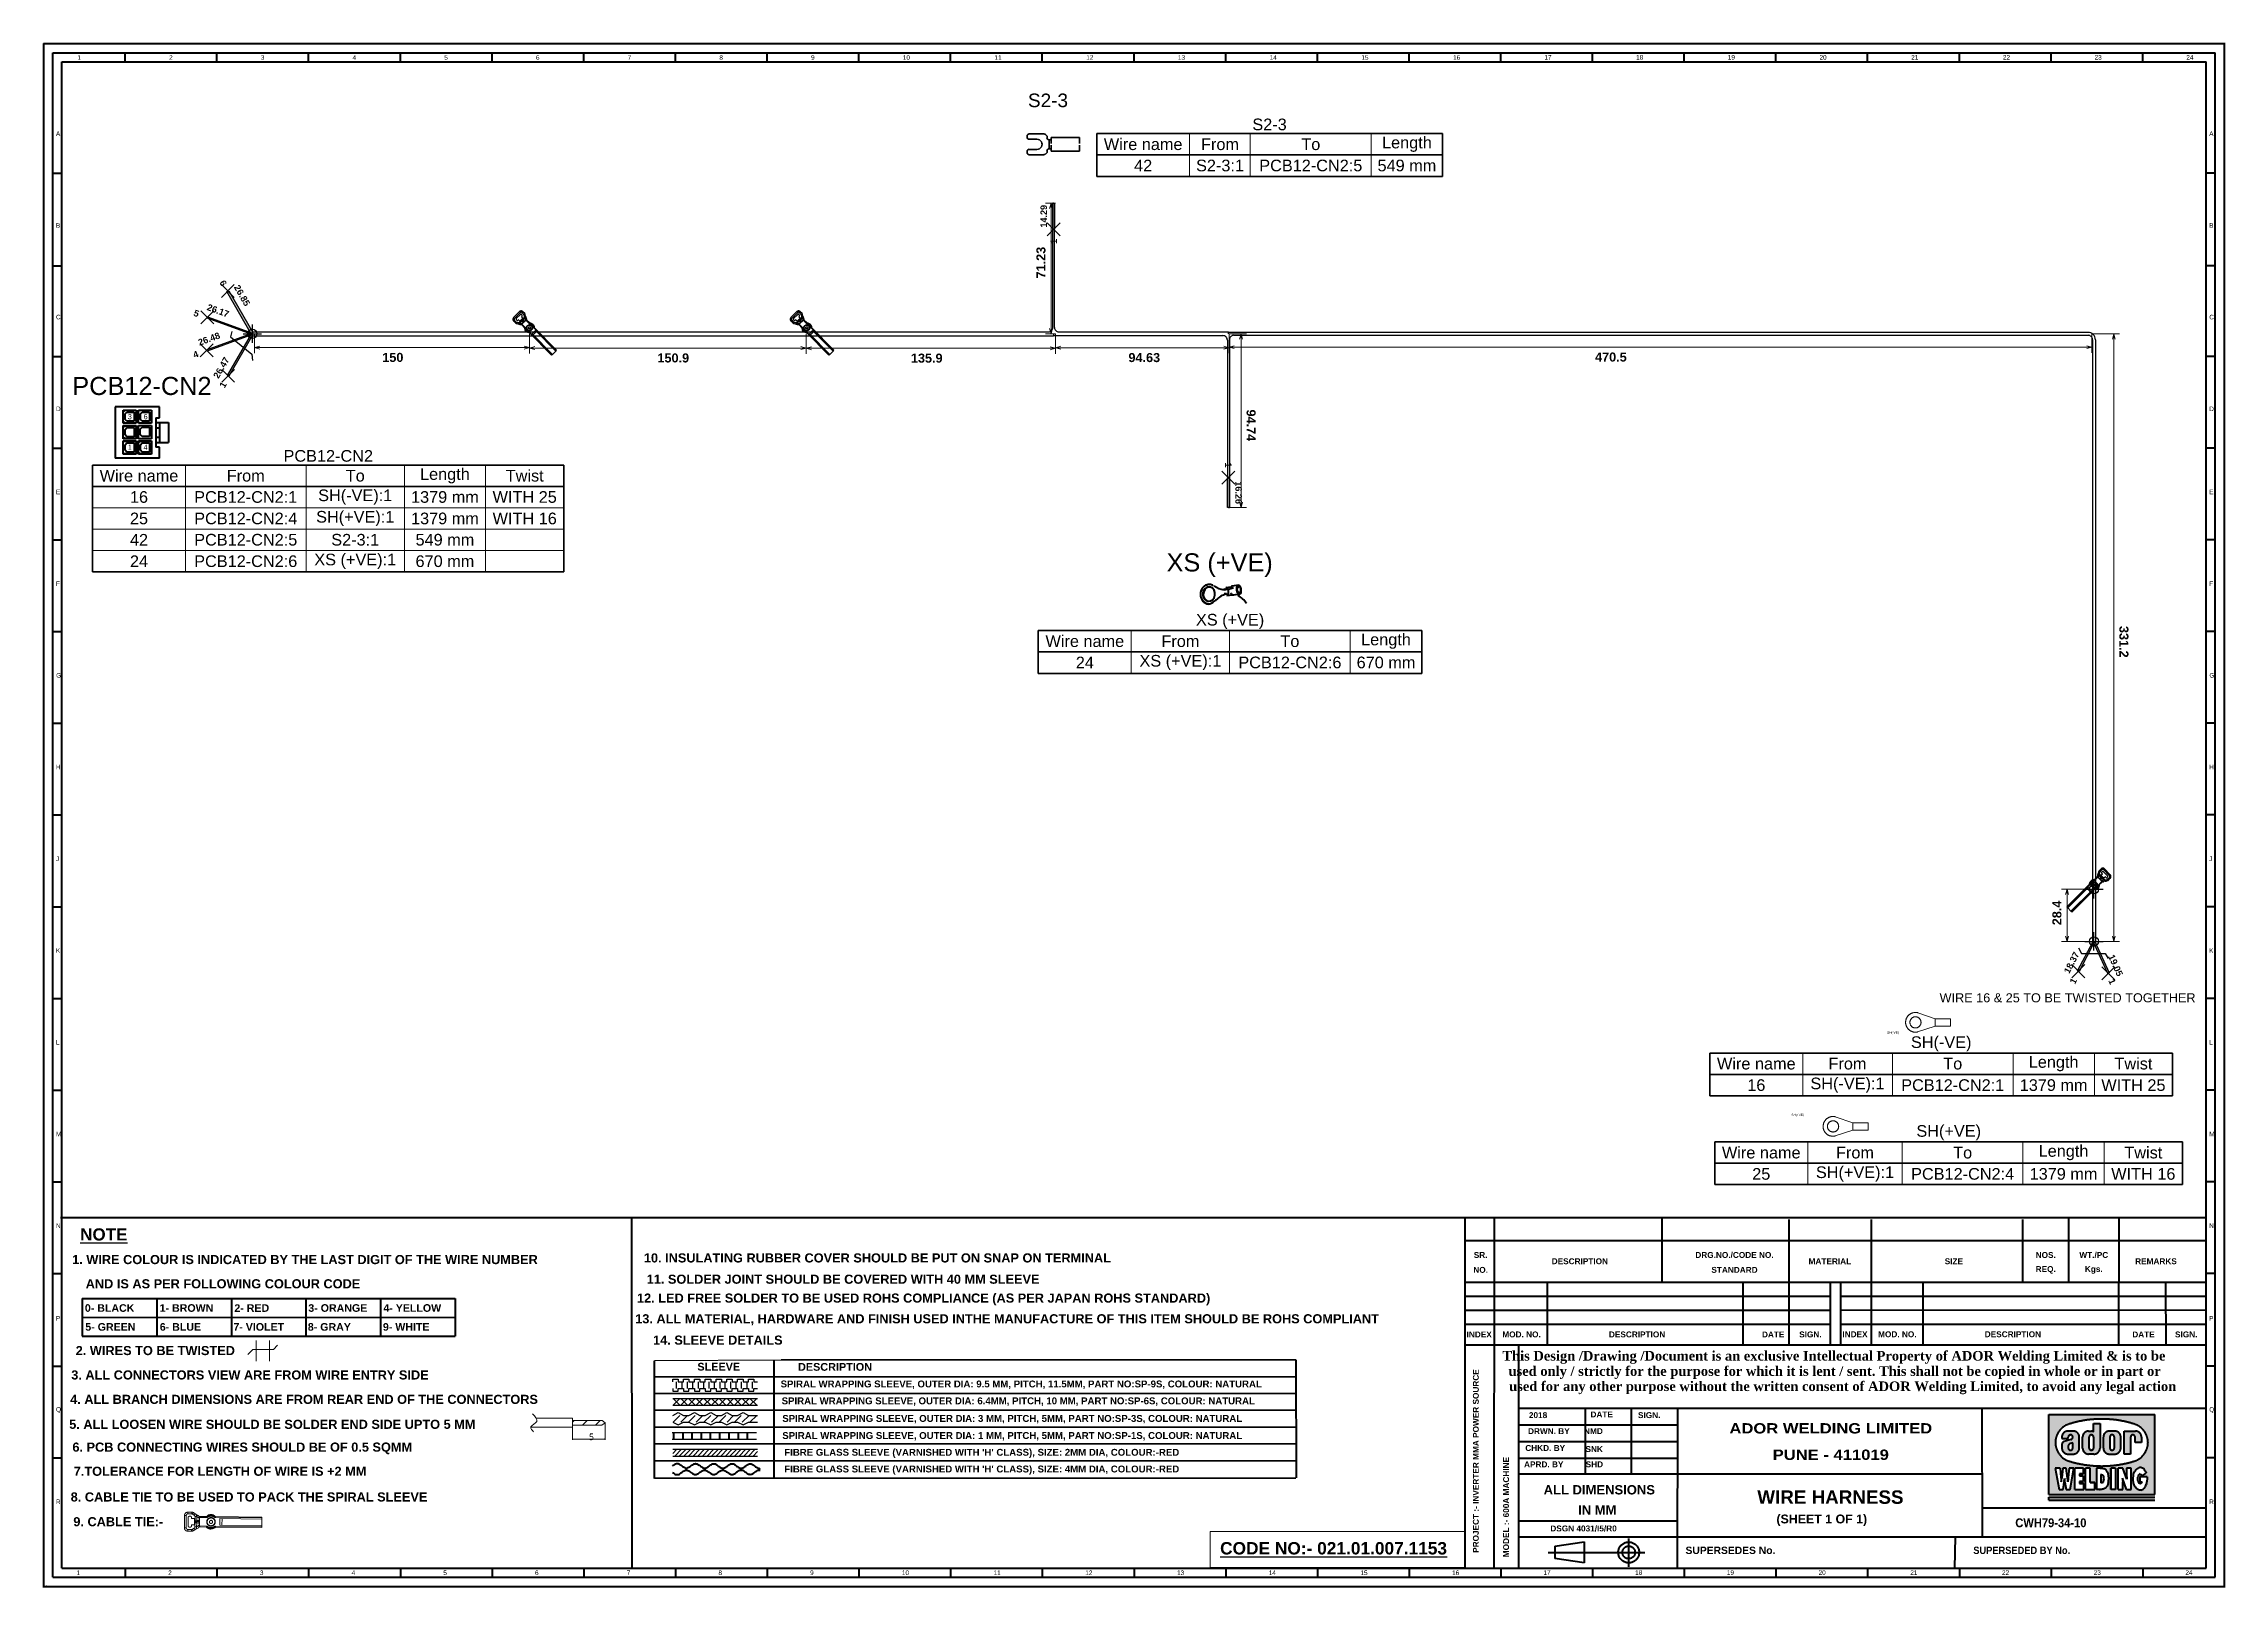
# Model space of a CAD drawing. Header units: millimetres. Extents: x 0 to 1189, y 1 to 842.
import ezdxf

# ---------------------------------------------------------------- set-up
doc = ezdxf.new("R2010")
doc.units = ezdxf.units.MM
doc.header["$MEASUREMENT"] = 0
doc.linetypes.add('DottedLine', pattern=[3, 0, -3])
doc.styles.get("Standard").update_dxf_attribs({"font": 'txt.shx'})

msp = doc.modelspace()

# ---------------------------------------------------------------- texts
at = {"color": 7, "lineweight": 0, "attachment_point": 5}
for s, insert, char_height in [('{\\fArial|b0|i0|c0;1}', (19.4, 834.3), 2.5), ('{\\fArial|b0|i0|c0;2}', (69.4, 834.3), 2.5), ('{\\fArial|b0|i0|c0;3}', (119.4, 834.3), 2.5), ('{\\fArial|b0|i0|c0;4}', (169.4, 834.3), 2.5), ('{\\fArial|b0|i0|c0;5}', (219.4, 834.3), 2.5), ('{\\fArial|b0|i0|c0;6}', (269.4, 834.3), 2.5), ('{\\fArial|b0|i0|c0;7}', (319.4, 834.3), 2.5), ('{\\fArial|b0|i0|c0;8}', (369.4, 834.3), 2.5), ('{\\fArial|b0|i0|c0;9}', (419.4, 834.3), 2.5), ('{\\fArial|b0|i0|c0;10}', (470.4, 834.3), 2.5), ('{\\fArial|b0|i0|c0;11}', (520.4, 834.3), 2.5), ('{\\fArial|b0|i0|c0;12}', (570.4, 834.3), 2.5), ('{\\fArial|b0|i0|c0;13}', (620.4, 834.3), 2.5), ('{\\fArial|b0|i0|c0;14}', (670.4, 834.3), 2.5), ('{\\fArial|b0|i0|c0;15}', (720.4, 834.3), 2.5), ('{\\fArial|b0|i0|c0;16}', (770.4, 834.3), 2.5), ('{\\fArial|b0|i0|c0;17}', (820.2, 834.4), 2.5), ('{\\fArial|b0|i0|c0;18}', (870.2, 834.4), 2.5), ('{\\fArial|b0|i0|c0;19}', (920.2, 834.4), 2.5), ('{\\fArial|b0|i0|c0;20}', (970.2, 834.4), 2.5), ('{\\fArial|b0|i0|c0;21}', (1020.2, 834.4), 2.5), ('{\\fArial|b0|i0|c0;22}', (1070.2, 834.4), 2.5), ('{\\fArial|b0|i0|c0;23}', (1120.2, 834.4), 2.5), ('{\\fArial|b0|i0|c0;24}', (1170.2, 834.4), 2.5), ('{\\fArial|b0|i0|c0;A}', (7.9, 792.8), 2.5), ('{\\fArial|b0|i0|c0;A}', (1181.9, 792.8), 2.5), ('{\\fArial|b0|i0|c0;B}', (7.9, 742.8), 2.5), ('{\\fArial|b0|i0|c0;B}', (1181.9, 742.8), 2.5), ('{\\fArial|b0|i0|c0;C}', (8, 692.8), 2.5), ('{\\fArial|b0|i0|c0;C}', (1182, 692.8), 2.5), ('{\\fArial|b1|i0|c0;150}', (190.4, 670.8), 4.939), ('{\\fArial|b1|i0|c0;150.9}', (343.3, 670.5), 4.939), ('{\\fArial|b1|i0|c0;135.9}', (481.5, 670.4), 4.939), ('{\\fArial|b1|i0|c0;94.63}', (600.1, 670.7), 4.939), ('{\\fArial|b1|i0|c0;470.5}', (854.5, 671), 4.939), ('{\\fArial|b0|i0|c0;D}', (8, 642.8), 2.5), ('{\\fArial|b0|i0|c0;D}', (1182, 642.8), 2.5), ('{\\fArial|b0|i0|c0;E}', (7.9, 597.5), 2.5), ('{\\fArial|b0|i0|c0;E}', (1181.9, 597.5), 2.5), ('{\\fArial|b0|i0|c0;F}', (7.8, 547.5), 2.5), ('{\\fArial|b0|i0|c0;F}', (1181.8, 547.5), 2.5), ('{\\fArial|b0|i0|c0;G}', (8.2, 497.5), 2.5), ('{\\fArial|b0|i0|c0;G}', (1182.2, 497.5), 2.5), ('{\\fArial|b0|i0|c0;H}', (8, 447.5), 2.5), ('{\\fArial|b0|i0|c0;H}', (1182, 447.5), 2.5), ('{\\fArial|b0|i0|c0;J}', (7.6, 397.5), 2.5), ('{\\fArial|b0|i0|c0;J}', (1181.6, 397.5), 2.5), ('{\\fArial|b0|i0|c0;K}', (7.9, 347.5), 2.5), ('{\\fArial|b0|i0|c0;K}', (1181.9, 347.5), 2.5), ('{\\fArial|b0|i0|c0;L}', (7.7, 297.5), 2.5), ('{\\fArial|b0|i0|c0;L}', (1181.7, 297.5), 2.5), ('{\\fArial|b0|i0|c0;M}', (8.2, 247.5), 2.5), ('{\\fArial|b0|i0|c0;M}', (1182.2, 247.5), 2.5), ('{\\fArial|b0|i0|c0;N}', (8, 197.5), 2.5), ('{\\fArial|b0|i0|c0;N}', (1182, 197.5), 2.5), ('{\\fArial|b0|i0|c0;P}', (7.9, 147), 2.5), ('{\\fArial|b0|i0|c0;P}', (1181.9, 147), 2.5), ('{\\fArial|b0|i0|c0;Q}', (8.1, 97), 2.5), ('{\\fArial|b0|i0|c0;Q}', (1182.1, 97), 2.5), ('{\\fTrebuchet MS|b0|i0|c0;5}', (298.7, 82.4), 3.67), ('{\\fTrebuchet MS|b0|i0|c0; }', (297.2, 80.7), 0.326), ('{\\fArial|b0|i0|c0;R}', (8, 47), 2.5), ('{\\fArial|b0|i0|c0;R}', (1182, 47), 2.5), ('{\\fArial|b0|i0|c0;1}', (18.9, 8.3), 2.5), ('{\\fArial|b0|i0|c0;2}', (68.9, 8.3), 2.5), ('{\\fArial|b0|i0|c0;3}', (118.9, 8.3), 2.5), ('{\\fArial|b0|i0|c0;4}', (168.9, 8.3), 2.5), ('{\\fArial|b0|i0|c0;5}', (218.9, 8.3), 2.5), ('{\\fArial|b0|i0|c0;6}', (268.9, 8.3), 2.5), ('{\\fArial|b0|i0|c0;7}', (318.9, 8.3), 2.5), ('{\\fArial|b0|i0|c0;8}', (368.9, 8.3), 2.5), ('{\\fArial|b0|i0|c0;9}', (418.9, 8.3), 2.5), ('{\\fArial|b0|i0|c0;10}', (469.9, 8.3), 2.5), ('{\\fArial|b0|i0|c0;11}', (519.9, 8.3), 2.5), ('{\\fArial|b0|i0|c0;12}', (569.9, 8.3), 2.5), ('{\\fArial|b0|i0|c0;13}', (619.9, 8.3), 2.5), ('{\\fArial|b0|i0|c0;14}', (669.9, 8.3), 2.5), ('{\\fArial|b0|i0|c0;15}', (719.9, 8.3), 2.5), ('{\\fArial|b0|i0|c0;16}', (769.9, 8.3), 2.5), ('{\\fArial|b0|i0|c0;17}', (819.7, 8.4), 2.5), ('{\\fArial|b0|i0|c0;18}', (869.7, 8.4), 2.5), ('{\\fArial|b0|i0|c0;19}', (919.7, 8.4), 2.5), ('{\\fArial|b0|i0|c0;20}', (969.7, 8.4), 2.5), ('{\\fArial|b0|i0|c0;21}', (1019.7, 8.4), 2.5), ('{\\fArial|b0|i0|c0;22}', (1069.7, 8.4), 2.5), ('{\\fArial|b0|i0|c0;23}', (1119.7, 8.4), 2.5), ('{\\fArial|b0|i0|c0;24}', (1169.7, 8.4), 2.5)]:
    msp.add_mtext(s, dxfattribs=dict(at, insert=insert, char_height=char_height))
at = {"color": 7, "attachment_point": 5}
for s, insert, char_height in [('{\\fArial|b0|i0|c0;S2-3}', (547.6, 810.9), 7.408), ('{\\fArial|b0|i0|c0;S2-3}', (668.4, 797.8), 6.35), ('{\\fArial|b0|i0|c0;Wire name}', (599.5, 787), 6.35), ('{\\fArial|b0|i0|c0;From}', (641.4, 787), 6.35), ('{\\fArial|b0|i0|c0;To}', (690.9, 787), 6.35), ('{\\fArial|b0|i0|c0;Length}', (743.3, 787), 6.35), ('{\\fArial|b0|i0|c0;42}', (599.5, 775.4), 6.35), ('{\\fArial|b0|i0|c0;S2-3:1}', (641.4, 775.4), 6.35), ('{\\fArial|b0|i0|c0;PCB12-CN2:5}', (690.9, 775.4), 6.35), ('{\\fArial|b0|i0|c0;549 mm}', (743.3, 775.4), 6.35), ('{\\fArial|b0|i0|c0;PCB12-CN2}', (53.6, 655.2), 9.878), ('{\\fArial|b0|i0|c0;3}', (47, 638.5), 2.822), ('{\\fArial|b0|i0|c0;6}', (55.6, 638.5), 2.822), ('{\\fArial|b0|i0|c0;1}', (47, 621.9), 2.822), ('{\\fArial|b0|i0|c0;4}', (55.6, 621.9), 2.822), ('{\\fArial|b0|i0|c0;PCB12-CN2}', (155.2, 617.1), 6.35), ('{\\fArial|b0|i0|c0;Wire name}', (52, 606.3), 6.35), ('{\\fArial|b0|i0|c0;From}', (110.2, 606.3), 6.35), ('{\\fArial|b0|i0|c0;To}', (169.9, 606.3), 6.35), ('{\\fArial|b0|i0|c0;Length}', (218.8, 606.3), 6.35), ('{\\fArial|b0|i0|c0;Twist}', (262.3, 606.3), 6.35), ('{\\fArial|b0|i0|c0;16}', (52, 594.7), 6.35), ('{\\fArial|b0|i0|c0;PCB12-CN2:1}', (110.2, 594.7), 6.35), ('{\\fArial|b0|i0|c0;SH(-VE):1}', (169.9, 594.7), 6.35), ('{\\fArial|b0|i0|c0;1379 mm}', (218.8, 594.7), 6.35), ('{\\fArial|b0|i0|c0;WITH 25}', (262.3, 594.7), 6.35), ('{\\fArial|b0|i0|c0;25}', (52, 583), 6.35), ('{\\fArial|b0|i0|c0;PCB12-CN2:4}', (110.2, 583), 6.35), ('{\\fArial|b0|i0|c0;SH(+VE):1}', (169.9, 583), 6.35), ('{\\fArial|b0|i0|c0;1379 mm}', (218.8, 583), 6.35), ('{\\fArial|b0|i0|c0;WITH 16}', (262.3, 583), 6.35), ('{\\fArial|b0|i0|c0;42}', (52, 571.4), 6.35), ('{\\fArial|b0|i0|c0;PCB12-CN2:5}', (110.2, 571.4), 6.35), ('{\\fArial|b0|i0|c0;S2-3:1}', (169.9, 571.4), 6.35), ('{\\fArial|b0|i0|c0;549 mm}', (218.8, 571.4), 6.35), ('{\\fArial|b0|i0|c0;24}', (52, 559.7), 6.35), ('{\\fArial|b0|i0|c0;PCB12-CN2:6}', (110.2, 559.7), 6.35), ('{\\fArial|b0|i0|c0;XS (+VE):1}', (169.9, 559.7), 6.35), ('{\\fArial|b0|i0|c0;670 mm}', (218.8, 559.7), 6.35), ('{\\fArial|b0|i0|c0;XS (+VE)}', (641.2, 557.6), 9.878), ('{\\fArial|b0|i0|c0;XS (+VE)}', (646.9, 526.9), 6.35), ('{\\fArial|b0|i0|c0;Wire name}', (567.7, 516.1), 6.35), ('{\\fArial|b0|i0|c0;From}', (619.8, 516.1), 6.35), ('{\\fArial|b0|i0|c0;To}', (679.5, 516.1), 6.35), ('{\\fArial|b0|i0|c0;Length}', (731.9, 516.1), 6.35), ('{\\fArial|b0|i0|c0;24}', (567.7, 504.5), 6.35), ('{\\fArial|b0|i0|c0;XS (+VE):1}', (619.8, 504.5), 6.35), ('{\\fArial|b0|i0|c0;PCB12-CN2:6}', (679.5, 504.5), 6.35), ('{\\fArial|b0|i0|c0;670 mm}', (731.9, 504.5), 6.35), ('{\\fArial|b0|i0|c0;WIRE 16 & 25 TO BE TWISTED TOGETHER}', (1103.5, 321.7), 4.939), ('{\\fArial|b0|i0|c0;SH(-VE)}', (1008.3, 302.6), 1.235), ('{\\fArial|b0|i0|c0;SH(-VE)}', (1034.6, 296.6), 6.35), ('{\\fArial|b0|i0|c0;Wire name}', (933.8, 285.8), 6.35), ('{\\fArial|b0|i0|c0;From}', (983.5, 285.8), 6.35), ('{\\fArial|b0|i0|c0;To}', (1040.9, 285.8), 6.35), ('{\\fArial|b0|i0|c0;Length}', (1095.9, 285.8), 6.35), ('{\\fArial|b0|i0|c0;Twist}', (1139.4, 285.8), 6.35), ('{\\fArial|b0|i0|c0;16}', (933.8, 274.1), 6.35), ('{\\fArial|b0|i0|c0;SH(-VE):1}', (983.5, 274.1), 6.35), ('{\\fArial|b0|i0|c0;PCB12-CN2:1}', (1040.9, 274.1), 6.35), ('{\\fArial|b0|i0|c0;1379 mm}', (1095.9, 274.1), 6.35), ('{\\fArial|b0|i0|c0;WITH 25}', (1139.4, 274.1), 6.35), ('{\\fArial|b0|i0|c0;SH(+VE)}', (956.4, 257.7), 1.235), ('{\\fArial|b0|i0|c0;SH(+VE)}', (1038.7, 248.2), 6.35), ('{\\fArial|b0|i0|c0;Wire name}', (936.5, 237.3), 6.35), ('{\\fArial|b0|i0|c0;From}', (987.6, 237.3), 6.35), ('{\\fArial|b0|i0|c0;To}', (1046.3, 237.3), 6.35), ('{\\fArial|b0|i0|c0;Length}', (1101.3, 237.3), 6.35), ('{\\fArial|b0|i0|c0;Twist}', (1144.8, 237.3), 6.35), ('{\\fArial|b0|i0|c0;25}', (936.5, 225.7), 6.35), ('{\\fArial|b0|i0|c0;SH(+VE):1}', (987.6, 225.7), 6.35), ('{\\fArial|b0|i0|c0;PCB12-CN2:4}', (1046.3, 225.7), 6.35), ('{\\fArial|b0|i0|c0;1379 mm}', (1101.3, 225.7), 6.35), ('{\\fArial|b0|i0|c0;WITH 16}', (1144.8, 225.7), 6.35), ('{\\fArial|b1|i0|c0;\\LNOTE}', (32.8, 192.7), 6.629), ('{\\fArial|b1|i0|c0;1. WIRE COLOUR IS INDICATED BY THE LAST DIGIT OF THE WIRE NUMBER}', (142.5, 179), 4.972), ('{\\fArial|b1|i0|c0;10. INSULATING RUBBER COVER SHOULD BE PUT ON SNAP ON TERMINAL}', (454.6, 179.9), 4.972), ('{\\fArial|b1|i0|c0;SR.}', (783.5, 181.5), 3.217), ('{\\fArial|b1|i0|c0;DESCRIPTION}', (837.6, 178.1), 3.217), ('{\\fArial|b1|i0|c0;DRG.NO./CODE NO.}', (921.9, 181.5), 3.217), ('{\\fArial|b1|i0|c0;MATERIAL}', (973.9, 178.1), 3.217), ('{\\fArial|b1|i0|c0;SIZE}', (1041.5, 178.1), 3.217), ('{\\fArial|b1|i0|c0;NOS.}', (1091.6, 181.5), 3.217), ('{\\fArial|b1|i0|c0;WT./PC}', (1117.8, 181.5), 3.217), ('{\\fArial|b1|i0|c0;REMARKS}', (1151.7, 178.1), 3.217), ('{\\fArial|b1|i0|c0;AND IS AS PER FOLLOWING COLOUR CODE}', (97.8, 165.8), 4.972), ('{\\fArial|b1|i0|c0;11. SOLDER JOINT SHOULD BE COVERED WITH 40 MM SLEEVE}', (435.9, 168.3), 4.972), ('{\\fArial|b1|i0|c0;NO.}', (783.5, 173.4), 3.217), ('{\\fArial|b1|i0|c0;STANDARD}', (921.9, 173.4), 3.217), ('{\\fArial|b1|i0|c0;REQ.}', (1091.6, 173.4), 3.217), ('{\\fArial|b1|i0|c0;Kgs.}', (1117.8, 173.4), 3.217), ('{\\fArial|b1|i0|c0;0- BLACK}', (36, 152.6), 4.143), ('{\\fArial|b1|i0|c0;1- BROWN}', (77.9, 152.6), 4.143), ('{\\fArial|b1|i0|c0;2- RED}', (113.5, 152.6), 4.143), ('{\\fArial|b1|i0|c0;3- ORANGE}', (160.4, 152.6), 4.143), ('{\\fArial|b1|i0|c0;4- YELLOW}', (201, 152.6), 4.143), ('{\\fArial|b1|i0|c0;12. LED FREE SOLDER TO BE USED ROHS COMPLIANCE (AS PER JAPAN ROHS STANDARD)}', (479.8, 157.3), 4.972), ('{\\fArial|b1|i0|c0;5- GREEN}', (36.4, 142.3), 4.143), ('{\\fArial|b1|i0|c0;6- BLUE}', (74.6, 142.3), 4.143), ('{\\fArial|b1|i0|c0;7- VIOLET}', (117.3, 142.3), 4.143), ('{\\fArial|b1|i0|c0;8- GRAY}', (155.8, 142.3), 4.143), ('{\\fArial|b1|i0|c0;9- WHITE}', (197.7, 142.3), 4.143), ('{\\fArial|b1|i0|c0;13. ALL MATERIAL, HARDWARE AND FINISH USED INTHE MANUFACTURE OF THIS ITEM SHOULD BE ROHS COMPLIANT}', (525.3, 146.2), 4.972), ('{\\fArial|b1|i0|c0;2. WIRES TO BE TWISTED}', (60.9, 129.4), 4.972), ('{\\fArial|b1|i0|c0;14. SLEEVE DETAILS}', (367.6, 135.1), 4.972), ('{\\fArial|b1|i0|c0;INDEX}', (782.7, 138.2), 3.217), ('{\\fArial|b1|i0|c0;MOD. NO.}', (805.8, 138.2), 3.217), ('{\\fArial|b1|i0|c0;DESCRIPTION}', (868.8, 138.2), 3.217), ('{\\fArial|b1|i0|c0;DATE}', (943, 138.2), 3.217), ('{\\fArial|b1|i0|c0;SIGN.}', (963.3, 138.2), 3.217), ('{\\fArial|b1|i0|c0;INDEX}', (987.6, 138.3), 3.217), ('{\\fArial|b1|i0|c0;MOD. NO.}', (1010.7, 138.3), 3.217), ('{\\fArial|b1|i0|c0;DESCRIPTION}', (1073.7, 138.3), 3.217), ('{\\fArial|b1|i0|c0;DATE}', (1144.9, 138.2), 3.217), ('{\\fArial|b1|i0|c0;SIGN.}', (1168.2, 138.2), 3.217), ('{\\fArial|b1|i0|c0;SLEEVE}', (368.1, 120.6), 4.226), ('{\\fArial|b1|i0|c0;DESCRIPTION}', (431.5, 120.5), 4.226), ('{\\fArial|b1|i0|c0;3. ALL CONNECTORS VIEW ARE FROM WIRE ENTRY SIDE}', (112.5, 116.1), 4.972), ('{\\fArial|b1|i0|c0;SPIRAL WRAPPING SLEEVE, OUTER DIA: 9.5 MM, PITCH, 11.5MM, PART NO:SP-9S, COLOUR: NATURAL}', (533, 110.8), 3.7567), ('{\\fArial|b1|i0|c0;4. ALL BRANCH DIMENSIONS ARE FROM REAR END OF THE CONNECTORS}', (142, 102.8), 4.972), ('{\\fArial|b1|i0|c0;SPIRAL WRAPPING SLEEVE, OUTER DIA: 6.4MM, PITCH, 10 MM, PART NO:SP-6S, COLOUR: NATURAL}', (531.4, 101.6), 3.7567), ('{\\fArial|b1|i0|c0;2018}', (814.8, 94.2), 3.217), ('{\\fArial|b1|i0|c0;DATE}', (849.5, 94.6), 3.217), ('{\\fArial|b1|i0|c0;SIGN.}', (875.4, 94.2), 3.217), ('{\\fArial|b1|i0|c0;5. ALL LOOSEN WIRE SHOULD BE SOLDER END SIDE UPTO 5 MM}', (124.7, 89.2), 4.972), ('{\\fArial|b1|i0|c0;SPIRAL WRAPPING SLEEVE, OUTER DIA: 3 MM, PITCH, 5MM, PART NO:SP-3S, COLOUR: NATURAL}', (528.1, 92), 3.7567), ('{\\fArial|b1|i0|c0;SPIRAL WRAPPING SLEEVE, OUTER DIA: 1 MM, PITCH, 5MM, PART NO:SP-1S, COLOUR: NATURAL}', (528.1, 82.7), 3.7567), ('{\\fArial|b1|i0|c0;DRWN. BY}', (820.7, 85.5), 3.217), ('{\\fArial|b1|i0|c0;NMD}', (845, 85.5), 3.217), ('{\\fArial|b1|i0|c0;6. PCB CONNECTING WIRES SHOULD BE OF 0.5 SQMM}', (108.3, 76.1), 4.972), ("{\\fArial|b1|i0|c0;FIBRE GLASS SLEEVE (VARNISHED WITH 'H' CLASS), SIZE: 2MM DIA, COLOUR:-RED}", (511.5, 73.4), 3.757), ('{\\fArial|b1|i0|c0;CHKD. BY}', (818.7, 76.3), 3.217), ('{\\fArial|b1|i0|c0;SNK}', (845.4, 75.7), 3.217), ('{\\fArial|b1|i0|c0;7.TOLERANCE FOR LENGTH OF WIRE IS +2 MM}', (96.2, 63.6), 4.972), ("{\\fArial|b1|i0|c0;FIBRE GLASS SLEEVE (VARNISHED WITH 'H' CLASS), SIZE: 4MM DIA, COLOUR:-RED}", (511.5, 64.3), 3.757), ('{\\fArial|b1|i0|c0;APRD. BY}', (817.9, 67.4), 3.217), ('{\\fArial|b1|i0|c0;SHD}', (845.5, 67.4), 3.217), ('{\\fArial|b1|i0|c0;8. CABLE TIE TO BE USED TO PACK THE SPIRAL SLEEVE}', (112, 49.6), 4.972), ('{\\fArial|b1|i0|c0;ALL DIMENSIONS}', (848.2, 53.5), 5.08), ('{\\fArial|b1|i0|c0;WIRE HARNESS}', (974.2, 49.5), 7.338), ('{\\fArial|b1|i0|c0;9. CABLE TIE:-}', (40.7, 36.1), 4.972), ('{\\fArial|b1|i0|c0;IN MM}', (847.1, 42.6), 5.08), ('{\\fArial|b1|i0|c0;(SHEET 1 OF 1)}', (969.5, 36.9), 4.826), ('{\\fArial|b1|i0|c0;\\W0.9;CWH79-34-10}', (1094.4, 35.5), 4.826), ('{\\fArial|b1|i0|c0;\\LCODE NO:- 021.01.007.1153}', (703.3, 21.6), 6.752), ('{\\fArial|b1|i0|c0;DSGN 4031/I5/R0}', (839.6, 32.4), 3.217), ('{\\fArial|b1|i0|c0;SUPERSEDES No.}', (919.7, 20.5), 4.022), ('{\\fArial|b1|i0|c0;\\W0.9;SUPERSEDED BY No.}', (1078.5, 20.5), 4.022)]:
    msp.add_mtext(s, dxfattribs=dict(at, insert=insert, char_height=char_height))
at = {"color": 7, "lineweight": 0, "attachment_point": 5}
for s, insert, char_height, rotation in [('{\\fArial|b1|i0|c0;14.29}', (545.3, 747.8), 3.528, 90), ('{\\fArial|b1|i0|c0;71.23}', (543.8, 722.5), 4.939, 90), ('{\\fArial|b1|i0|c0;1}', (550.7, 734.1), 3.528, 90), ('{\\fArial|b1|i0|c0;6}', (97.9, 711.3), 3.528, 300.0001), ('{\\fArial|b1|i0|c0;26.85}', (108.2, 704.6), 3.528, 300.0001), ('{\\fArial|b1|i0|c0;5}', (83.3, 694.8), 3.528, 340), ('{\\fArial|b1|i0|c0;26.17}', (95.1, 696.3), 3.528, 340), ('{\\fArial|b1|i0|c0;26.48}', (90.2, 680.9), 3.528, 20), ('{\\fArial|b1|i0|c0;4}', (82.9, 672.5), 3.528, 20), ('{\\fArial|b1|i0|c0;26.47}', (96.9, 665.2), 3.528, 60), ('{\\fArial|b1|i0|c0;1}', (97.8, 655.9), 3.528, 60), ('{\\fArial|b1|i0|c0;94.74}', (658.3, 633.8), 4.939, 270), ('{\\fArial|b1|i0|c0;1}', (645.9, 612.2), 3.528, 270.117), ('{\\fArial|b1|i0|c0;16.26}', (651.5, 597.1), 3.528, 270.117), ('{\\fArial|b1|i0|c0;331.2}', (1134.2, 515.8), 4.939, 270), ('{\\fArial|b1|i0|c0;28.4}', (1097.7, 368), 4.939, 90), ('{\\fArial|b1|i0|c0;18.37}', (1105.7, 340.9), 3.528, 62.5223), ('{\\fArial|b1|i0|c0;19.05}', (1129.7, 339.4), 3.528, 294.3021), ('{\\fArial|b1|i0|c0;1}', (1106.6, 330.9), 3.528, 62.5223), ('{\\fArial|b1|i0|c0;1}', (1127.8, 330.6), 3.528, 294.3021)]:
    msp.add_mtext(s, dxfattribs=dict(at, insert=insert, char_height=char_height, rotation=rotation))
at = {"color": 7, "char_height": 3.217, "attachment_point": 5, "rotation": 90}
for s, insert in [('{\\fArial|b1|i0|c0;PROJECT :- INVERTER MMA POWER SOURCE}', (780.9, 69.2)), ('{\\fArial|b1|i0|c0;MODEL :- 600A MACHINE}', (797.4, 44.1))]:
    msp.add_mtext(s, dxfattribs=dict(at, insert=insert))
at = {"color": 1, "attachment_point": 5}
for s, insert, char_height in [('{\\fTimes New Roman|b1|i0|c0;This Design /Drawing /Document is an exclusive Intellectual Property of ADOR Welding Limited & is to be }', (976.1, 125.7), 5.2282), ('{\\fTimes New Roman|b1|i0|c0;used only / strictly for the purpose for which it is lent / sent. This shall not be copied in whole or in part or }', (976.5, 117.4), 5.2282), ('{\\fTimes New Roman|b1|i0|c0;used for any other purpose without the written consent of ADOR Welding Limited, to avoid any legal action }', (980.9, 109.1), 5.2282), ('{\\fArial|b1|i0|c0;\\W1.15;ADOR WELDING LIMITED}', (974.4, 87), 5.63), ('{\\fArial|b1|i0|c0;\\W1.15;PUNE - 411019}', (974.4, 72.6), 5.63)]:
    msp.add_mtext(s, dxfattribs=dict(at, insert=insert, char_height=char_height))

# ---------------------------------------------------------------- hatches: boundary and pattern name
h = msp.add_hatch(color=1)
h.paths.add_polyline_path([(113.7, 683.3), (89.1, 692.3), (89.4, 693), (113.8, 684.1), (113.8, 684.1), (113.8, 683.3)], flags=0)
h.paths.add_polyline_path([(551.1, 740.7), (550.3, 740.7), (550.3, 754.9), (551.1, 754.9)], flags=0)
h = msp.add_hatch(color=2)
h.paths.add_polyline_path([(113.3, 683.4), (99.9, 706.7), (100.9, 707.2), (113.9, 684.8), (113.8, 684.8), (113.8, 683.4)], flags=0)
h.paths.add_polyline_path([(645.4, 605.2), (646.5, 605.2), (646.6, 589), (645.4, 589)], flags=0)
at = {"true_color": 0x008000}
h = msp.add_hatch(color=96, dxfattribs=at)
h.paths.add_polyline_path([(113.8, 683.3), (89.1, 674.3), (88.8, 675), (113.7, 684.1), (113.8, 684.1), (113.8, 683.3)], flags=0)
h.paths.add_polyline_path([(1118.2, 352.4), (1109.8, 336.1), (1109, 336.4), (1117.4, 352.5), (1117.5, 352.5), (1118.2, 352.5)], flags=0)
h = msp.add_hatch(color=5)
h.paths.add_polyline_path([(113.8, 682.9), (100.9, 660.6), (100.3, 661), (113.5, 683.9), (113.8, 683.9), (113.8, 683.3)], flags=0)
h.paths.add_polyline_path([(1118.3, 352.5), (1126.1, 335.3), (1125.4, 335), (1117.5, 352.4), (1117.5, 352.5), (1118.3, 352.5)], flags=0)
at = {"lineweight": 0}
h = msp.add_hatch(dxfattribs=at)
h.set_pattern_fill('HEXPattern:RSlant', color=1, style=0, pattern_type=2)
h.set_pattern_definition([(45, (0, 0), (-3.535534, 3.53553), [])])
h.paths.add_polyline_path([(288.3, 91.3), (304.5, 91.3), (306.1, 90.1), (304.3, 88.8), (288.3, 88.8)], flags=0)
h = msp.add_hatch(color=1, dxfattribs=at)
h.paths.add_polyline_path([(1093.2, 94.6), (1093.2, 50.9), (1151, 50.9), (1151, 94.6)], flags=0)
h.paths.add_polyline_path([(1140, 89.3), (1140.8, 89), (1141.7, 88.6), (1142.5, 88.2), (1143.2, 87.7), (1143.9, 87.1), (1144.6, 86.4), (1145.2, 85.7), (1145.7, 84.9), (1146.2, 84.2), (1146.5, 83.3), (1146.9, 82.5), (1147.1, 81.6), (1147.3, 80.7), (1147.3, 79.7), (1147.3, 78.8), (1147.3, 77.9), (1147.1, 77), (1146.9, 76.1), (1146.5, 75.2), (1146.2, 74.4), (1145.7, 73.6), (1145.2, 72.9), (1144.6, 72.1), (1143.9, 71.5), (1143.2, 70.9), (1142.5, 70.4), (1141.7, 69.9), (1140.8, 69.5), (1140, 69.2), (1135, 67.9), (1129.9, 67), (1124.7, 66.5), (1119.5, 66.5), (1114.4, 67), (1109.2, 67.9), (1104.2, 69.2), (1103.4, 69.5), (1102.5, 69.9), (1101.7, 70.4), (1101, 70.9), (1100.3, 71.5), (1099.6, 72.2), (1099, 72.9), (1098.5, 73.6), (1098.1, 74.4), (1097.7, 75.2), (1097.3, 76.1), (1097.1, 77), (1097, 77.9), (1096.9, 78.8), (1096.9, 79.7), (1097, 80.7), (1097.1, 81.6), (1097.3, 82.5), (1097.7, 83.3), (1098.1, 84.2), (1098.5, 84.9), (1099, 85.7), (1099.6, 86.4), (1100.3, 87.1), (1101, 87.7), (1101.7, 88.2), (1102.5, 88.6), (1103.4, 89), (1104.2, 89.3), (1109.2, 90.7), (1114.3, 91.6), (1119.5, 92), (1124.7, 92), (1129.9, 91.6), (1135, 90.7)], flags=0)
h.paths.add_polyline_path([(1132.5, 82.3), (1132.5, 76.3), (1132.5, 76), (1132.5, 75.7), (1132.4, 75.5), (1132.3, 75.2), (1132.2, 74.9), (1132.1, 74.7), (1131.9, 74.4), (1131.7, 74.2), (1131.5, 74), (1131.3, 73.8), (1131.1, 73.6), (1130.9, 73.5), (1130.6, 73.3), (1130.4, 73.2), (1130.1, 73.2), (1129.8, 73.1), (1129.5, 73.1), (1129.2, 73), (1126.3, 73), (1126, 73.1), (1125.7, 73.1), (1125.4, 73.2), (1125.2, 73.2), (1124.9, 73.3), (1124.6, 73.5), (1124.4, 73.6), (1124.2, 73.8), (1124, 74), (1123.8, 74.2), (1123.6, 74.4), (1123.4, 74.7), (1123.3, 74.9), (1123.2, 75.2), (1123.1, 75.5), (1123.1, 75.7), (1123, 76), (1123, 76.3), (1123, 82.3), (1123, 82.5), (1123.1, 82.8), (1123.1, 83.1), (1123.2, 83.4), (1123.3, 83.6), (1123.4, 83.9), (1123.6, 84.1), (1123.8, 84.4), (1124, 84.6), (1124.2, 84.8), (1124.4, 84.9), (1124.6, 85.1), (1124.9, 85.2), (1125.2, 85.3), (1125.4, 85.4), (1125.7, 85.5), (1126, 85.5), (1126.3, 85.5), (1129.2, 85.5), (1129.5, 85.5), (1129.8, 85.5), (1130.1, 85.4), (1130.4, 85.3), (1130.6, 85.2), (1130.9, 85.1), (1131.1, 84.9), (1131.3, 84.8), (1131.5, 84.6), (1131.7, 84.4), (1131.9, 84.1), (1132.1, 83.9), (1132.2, 83.6), (1132.3, 83.4), (1132.4, 83.1), (1132.5, 82.8), (1132.5, 82.5)], flags=0)
h.paths.add_polyline_path([(1134.3, 85.5), (1140.5, 85.5), (1140.8, 85.5), (1141.1, 85.5), (1141.4, 85.4), (1141.7, 85.3), (1141.9, 85.2), (1142.2, 85.1), (1142.4, 84.9), (1142.6, 84.8), (1142.9, 84.6), (1143, 84.4), (1143.2, 84.1), (1143.4, 83.9), (1143.5, 83.6), (1143.6, 83.4), (1143.7, 83.1), (1143.8, 82.8), (1143.8, 82.5), (1143.8, 82.3), (1143.8, 79.3), (1140.3, 79.3), (1140.3, 82.3), (1140.3, 82.4), (1140.2, 82.5), (1140.2, 82.6), (1140.2, 82.7), (1140.2, 82.8), (1140.1, 82.9), (1140.1, 83), (1140, 83.1), (1139.9, 83.1), (1139.9, 83.2), (1139.8, 83.3), (1139.7, 83.3), (1139.6, 83.3), (1139.5, 83.4), (1139.4, 83.4), (1139.3, 83.4), (1139.2, 83.5), (1139.1, 83.5), (1139.1, 83.5), (1139, 83.5), (1138.9, 83.4), (1138.8, 83.4), (1138.7, 83.4), (1138.6, 83.4), (1138.5, 83.3), (1138.4, 83.3), (1138.3, 83.2), (1138.2, 83.2), (1138.2, 83.1), (1138.1, 83), (1138, 83), (1138, 82.9), (1138, 82.8), (1137.9, 82.7), (1137.9, 82.6), (1137.9, 82.5), (1137.9, 82.4), (1137.9, 82.3), (1137.9, 73), (1134.3, 73)], flags=0)
h.paths.add_polyline_path([(1129, 82.3), (1129, 76.2), (1129, 76.1), (1128.9, 76), (1128.9, 75.9), (1128.9, 75.8), (1128.8, 75.8), (1128.8, 75.7), (1128.8, 75.6), (1128.7, 75.5), (1128.6, 75.4), (1128.6, 75.4), (1128.5, 75.3), (1128.4, 75.3), (1128.3, 75.2), (1128.2, 75.2), (1128.1, 75.1), (1128, 75.1), (1127.9, 75.1), (1127.8, 75.1), (1127.8, 75.1), (1127.6, 75.1), (1127.5, 75.1), (1127.4, 75.1), (1127.3, 75.2), (1127.2, 75.2), (1127.2, 75.3), (1127.1, 75.3), (1127, 75.4), (1126.9, 75.5), (1126.8, 75.5), (1126.8, 75.6), (1126.7, 75.7), (1126.7, 75.8), (1126.6, 75.9), (1126.6, 76), (1126.6, 76.1), (1126.6, 76.2), (1126.6, 76.3), (1126.6, 82.3), (1126.6, 82.4), (1126.6, 82.5), (1126.6, 82.6), (1126.6, 82.7), (1126.7, 82.8), (1126.7, 82.9), (1126.8, 83), (1126.8, 83.1), (1126.9, 83.1), (1127, 83.2), (1127, 83.3), (1127.1, 83.3), (1127.2, 83.3), (1127.3, 83.4), (1127.4, 83.4), (1127.5, 83.4), (1127.6, 83.5), (1127.7, 83.5), (1127.8, 83.5), (1127.9, 83.5), (1128, 83.4), (1128.1, 83.4), (1128.2, 83.4), (1128.3, 83.3), (1128.4, 83.3), (1128.5, 83.3), (1128.6, 83.2), (1128.6, 83.1), (1128.7, 83.1), (1128.8, 83), (1128.8, 82.9), (1128.8, 82.8), (1128.9, 82.7), (1128.9, 82.6), (1128.9, 82.5), (1129, 82.4)], flags=0)
h.paths.add_polyline_path([(1121.2, 89.7), (1121.2, 76.3), (1121.2, 76), (1121.2, 75.7), (1121.1, 75.5), (1121, 75.2), (1120.9, 74.9), (1120.8, 74.7), (1120.6, 74.4), (1120.4, 74.2), (1120.2, 74), (1120, 73.8), (1119.8, 73.6), (1119.6, 73.5), (1119.3, 73.3), (1119.1, 73.2), (1118.8, 73.2), (1118.5, 73.1), (1118.2, 73.1), (1117.9, 73), (1115, 73), (1114.7, 73.1), (1114.4, 73.1), (1114.1, 73.2), (1113.8, 73.2), (1113.6, 73.3), (1113.3, 73.5), (1113.1, 73.6), (1112.9, 73.8), (1112.7, 74), (1112.5, 74.2), (1112.3, 74.4), (1112.1, 74.7), (1112, 74.9), (1111.9, 75.2), (1111.8, 75.5), (1111.7, 75.7), (1111.7, 76), (1111.7, 76.3), (1111.7, 82.3), (1111.7, 82.5), (1111.7, 82.8), (1111.8, 83.1), (1111.9, 83.4), (1112, 83.6), (1112.1, 83.9), (1112.3, 84.1), (1112.5, 84.4), (1112.7, 84.6), (1112.9, 84.8), (1113.1, 84.9), (1113.3, 85.1), (1113.6, 85.2), (1113.8, 85.3), (1114.1, 85.4), (1114.4, 85.5), (1114.7, 85.5), (1115, 85.5), (1116.6, 85.5), (1116.7, 85.5), (1116.9, 85.5), (1117, 85.4), (1117.1, 85.4), (1117.3, 85.3), (1117.4, 85.3), (1117.5, 85.2), (1117.7, 85.1), (1117.7, 89.7)], flags=0)
h.paths.add_polyline_path([(1117.7, 82.3), (1117.7, 76.2), (1117.6, 76.1), (1117.6, 76), (1117.6, 75.9), (1117.6, 75.8), (1117.5, 75.8), (1117.5, 75.7), (1117.4, 75.6), (1117.4, 75.5), (1117.3, 75.4), (1117.2, 75.4), (1117.2, 75.3), (1117.1, 75.3), (1117, 75.2), (1116.9, 75.2), (1116.8, 75.1), (1116.7, 75.1), (1116.6, 75.1), (1116.5, 75.1), (1116.4, 75.1), (1116.3, 75.1), (1116.2, 75.1), (1116.1, 75.1), (1116, 75.2), (1115.9, 75.2), (1115.8, 75.3), (1115.7, 75.3), (1115.7, 75.4), (1115.6, 75.4), (1115.5, 75.5), (1115.5, 75.6), (1115.4, 75.7), (1115.4, 75.8), (1115.3, 75.8), (1115.3, 75.9), (1115.3, 76), (1115.3, 76.1), (1115.3, 76.2), (1115.3, 82.3), (1115.3, 82.4), (1115.3, 82.5), (1115.3, 82.6), (1115.3, 82.7), (1115.4, 82.8), (1115.4, 82.9), (1115.5, 83), (1115.5, 83.1), (1115.6, 83.1), (1115.7, 83.2), (1115.7, 83.3), (1115.8, 83.3), (1115.9, 83.3), (1116, 83.4), (1116.1, 83.4), (1116.2, 83.4), (1116.3, 83.5), (1116.4, 83.5), (1116.5, 83.5), (1116.6, 83.5), (1116.7, 83.4), (1116.8, 83.4), (1116.9, 83.4), (1117, 83.3), (1117.1, 83.3), (1117.2, 83.3), (1117.2, 83.2), (1117.3, 83.1), (1117.4, 83.1), (1117.4, 83), (1117.5, 82.9), (1117.5, 82.8), (1117.6, 82.7), (1117.6, 82.6), (1117.6, 82.5), (1117.6, 82.4)], flags=0)
h.paths.add_polyline_path([(1109.9, 82.3), (1109.9, 76.3), (1109.9, 76), (1109.8, 75.7), (1109.8, 75.5), (1109.7, 75.2), (1109.6, 74.9), (1109.5, 74.7), (1109.3, 74.4), (1109.1, 74.2), (1108.9, 74), (1108.7, 73.8), (1108.5, 73.6), (1108.3, 73.5), (1108, 73.3), (1107.8, 73.2), (1107.5, 73.2), (1107.2, 73.1), (1106.9, 73.1), (1106.6, 73), (1103.7, 73), (1103.4, 73.1), (1103.1, 73.1), (1102.8, 73.2), (1102.5, 73.2), (1102.3, 73.3), (1102, 73.5), (1101.8, 73.6), (1101.6, 73.8), (1101.4, 74), (1101.2, 74.2), (1101, 74.4), (1100.8, 74.7), (1100.7, 74.9), (1100.6, 75.2), (1100.5, 75.5), (1100.4, 75.7), (1100.4, 76), (1100.4, 76.3), (1100.4, 78.2), (1100.4, 78.3), (1100.4, 78.4), (1100.4, 78.6), (1100.5, 78.7), (1100.5, 78.9), (1100.6, 79), (1100.7, 79.1), (1100.8, 79.3), (1100.9, 79.4), (1101, 79.5), (1101.1, 79.6), (1101.2, 79.7), (1101.4, 79.8), (1101.5, 79.8), (1101.7, 79.9), (1105.5, 81), (1105.6, 81.1), (1105.7, 81.1), (1105.8, 81.2), (1105.9, 81.2), (1105.9, 81.3), (1106, 81.4), (1106.1, 81.4), (1106.2, 81.5), (1106.2, 81.6), (1106.2, 81.7), (1106.3, 81.8), (1106.3, 81.9), (1106.3, 82), (1106.3, 82.1), (1106.3, 82.3), (1106.3, 82.4), (1106.3, 82.4), (1106.3, 82.5), (1106.3, 82.6), (1106.3, 82.7), (1106.2, 82.8), (1106.2, 82.9), (1106.1, 83), (1106.1, 83.1), (1106, 83.1), (1105.9, 83.2), (1105.8, 83.3), (1105.8, 83.3), (1105.7, 83.4), (1105.6, 83.4), (1105.5, 83.4), (1105.4, 83.4), (1105.3, 83.5), (1105.2, 83.5), (1105.1, 83.5), (1105, 83.5), (1105, 83.4), (1104.9, 83.4), (1104.8, 83.4), (1104.7, 83.4), (1104.6, 83.3), (1104.5, 83.3), (1104.4, 83.2), (1104.3, 83.2), (1104.3, 83.1), (1104.2, 83), (1104.1, 83), (1104.1, 82.9), (1104, 82.8), (1104, 82.7), (1104, 82.6), (1104, 82.5), (1103.9, 82.4), (1103.9, 82.3), (1103.9, 81.5), (1100.4, 81.5), (1100.4, 82.3), (1100.4, 82.5), (1100.4, 82.8), (1100.5, 83.1), (1100.6, 83.4), (1100.7, 83.6), (1100.8, 83.9), (1101, 84.1), (1101.2, 84.4), (1101.4, 84.6), (1101.6, 84.8), (1101.8, 84.9), (1102, 85.1), (1102.3, 85.2), (1102.5, 85.3), (1102.8, 85.4), (1103.1, 85.5), (1103.4, 85.5), (1103.7, 85.5), (1106.6, 85.5), (1106.9, 85.5), (1107.2, 85.5), (1107.5, 85.4), (1107.8, 85.3), (1108, 85.2), (1108.3, 85.1), (1108.5, 84.9), (1108.7, 84.8), (1108.9, 84.6), (1109.1, 84.4), (1109.3, 84.1), (1109.5, 83.9), (1109.6, 83.6), (1109.7, 83.4), (1109.8, 83.1), (1109.8, 82.8), (1109.9, 82.5)], flags=0)
h.paths.add_polyline_path([(1133.6, 65.4), (1135.8, 59.3), (1135.8, 59.9), (1135.8, 60.2), (1135.7, 60.8), (1135.7, 61.5), (1135.7, 65.4), (1138.2, 65.4), (1138.2, 53.7), (1135.7, 53.7), (1133.5, 59.8), (1133.5, 59.1), (1133.5, 58.9), (1133.6, 58.3), (1133.6, 57.9), (1133.6, 53.7), (1131.1, 53.7), (1131.1, 65.4)], flags=0)
h.paths.add_polyline_path([(1129.7, 65.4), (1129.7, 53.7), (1127.1, 53.7), (1127.1, 65.4)], flags=0)
h.paths.add_polyline_path([(1123.4, 65.1), (1123.8, 64.9), (1124.1, 64.7), (1124.4, 64.3), (1124.8, 63.9), (1125.1, 63.4), (1125.3, 62.9), (1125.5, 62.6), (1125.7, 62), (1125.8, 61.4), (1125.9, 60.7), (1126, 60), (1126, 59.5), (1125.9, 58.8), (1125.9, 58.2), (1125.8, 57.5), (1125.6, 56.9), (1125.5, 56.5), (1125.2, 56), (1125, 55.5), (1124.7, 55.1), (1124.3, 54.7), (1124.1, 54.4), (1123.7, 54.2), (1123.3, 54), (1122.9, 53.9), (1122.6, 53.8), (1122.2, 53.7), (1121.8, 53.7), (1121.3, 53.7), (1119.2, 53.7), (1119.2, 65.4), (1121.2, 65.4), (1121.7, 65.4), (1122.1, 65.4), (1122.5, 65.3), (1122.9, 65.2)], flags=0)
h.paths.add_polyline_path([(1106.3, 79.1), (1106.3, 76.2), (1106.3, 76.1), (1106.3, 76), (1106.3, 75.9), (1106.3, 75.8), (1106.2, 75.8), (1106.2, 75.7), (1106.1, 75.6), (1106.1, 75.5), (1106, 75.4), (1105.9, 75.4), (1105.9, 75.3), (1105.8, 75.3), (1105.7, 75.2), (1105.6, 75.2), (1105.5, 75.1), (1105.4, 75.1), (1105.3, 75.1), (1105.2, 75.1), (1105.1, 75.1), (1105, 75.1), (1104.9, 75.1), (1104.8, 75.1), (1104.7, 75.2), (1104.6, 75.2), (1104.5, 75.3), (1104.4, 75.3), (1104.3, 75.4), (1104.3, 75.4), (1104.2, 75.5), (1104.2, 75.6), (1104.1, 75.7), (1104.1, 75.8), (1104, 75.8), (1104, 75.9), (1104, 76), (1104, 76.1), (1103.9, 76.2), (1103.9, 77.5), (1103.9, 77.6), (1104, 77.7), (1104, 77.8), (1104, 77.9), (1104, 78), (1104.1, 78.1), (1104.1, 78.2), (1104.2, 78.3), (1104.3, 78.3), (1104.3, 78.4), (1104.4, 78.5), (1104.5, 78.5), (1104.6, 78.6), (1104.7, 78.6), (1104.8, 78.7)], flags=0)
h.paths.add_polyline_path([(1142, 65.4), (1142.4, 65.6), (1142.8, 65.7), (1143.1, 65.7), (1143.5, 65.6), (1143.9, 65.5), (1144.3, 65.4), (1144.7, 65.2), (1145, 64.9), (1145.4, 64.5), (1145.7, 64.1), (1146, 63.6), (1146.2, 63.1), (1146.4, 62.6), (1144.1, 61.2), (1143.9, 61.7), (1143.7, 61.9), (1143.3, 62.1), (1143.1, 62.2), (1142.7, 62), (1142.4, 61.7), (1142.2, 61.4), (1142, 60.9), (1141.9, 60.3), (1141.9, 59.5), (1141.9, 59.5), (1141.9, 58.8), (1142, 58.1), (1142.2, 57.6), (1142.2, 57.6), (1142.5, 57.2), (1142.9, 57), (1143.2, 56.9), (1143.6, 57), (1143.8, 57.2), (1144, 57.7), (1144.1, 57.9), (1142.9, 57.9), (1142.9, 60.6), (1146.9, 60.6), (1146.9, 60.1), (1146.9, 59.8), (1146.9, 59.1), (1146.8, 58.4), (1146.8, 57.9), (1146.7, 57.3), (1146.5, 56.7), (1146.4, 56.5), (1146.2, 55.9), (1145.9, 55.4), (1145.7, 54.9), (1145.3, 54.5), (1145, 54.2), (1144.7, 53.9), (1144.3, 53.7), (1143.9, 53.5), (1143.5, 53.4), (1143.1, 53.4), (1142.7, 53.4), (1142.2, 53.5), (1141.8, 53.7), (1141.6, 53.8), (1141.2, 54.1), (1140.9, 54.5), (1140.5, 54.9), (1140.3, 55.1), (1140.1, 55.6), (1139.8, 56.2), (1139.6, 56.8), (1139.5, 57.1), (1139.4, 57.7), (1139.3, 58.4), (1139.3, 59.1), (1139.3, 59.5), (1139.3, 60.2), (1139.4, 60.9), (1139.5, 61.5), (1139.5, 62), (1139.7, 62.6), (1139.9, 63.1), (1140.2, 63.7), (1140.3, 63.9), (1140.7, 64.4), (1141, 64.8), (1141.4, 65.1), (1141.6, 65.2)], flags=0)
h.paths.add_polyline_path([(1115.9, 65.4), (1115.9, 57.5), (1118.4, 57.5), (1118.4, 53.7), (1113.3, 53.7), (1113.3, 65.4)], flags=0)
h.paths.add_polyline_path([(1122.3, 61.7), (1122.7, 61.6), (1123, 61.2), (1123.2, 60.9), (1123.3, 60.3), (1123.4, 59.5), (1123.3, 58.9), (1123.2, 58.3), (1122.9, 57.8), (1122.6, 57.5), (1122.2, 57.3), (1121.7, 57.3), (1121.7, 61.8), (1121.8, 61.8), (1121.8, 61.8)], flags=0)
h.paths.add_polyline_path([(1112.2, 65.4), (1112.2, 62.2), (1110, 62.2), (1110, 61.1), (1112, 61.1), (1112, 58.1), (1110, 58.1), (1110, 56.9), (1112.3, 56.9), (1112.3, 53.7), (1107.4, 53.7), (1107.4, 65.4)], flags=0)
h.paths.add_polyline_path([(1107, 65.4), (1104.9, 53.7), (1102.7, 53.7), (1102.1, 57.7), (1102.1, 58), (1102, 58.8), (1102, 59.4), (1101.9, 59.6), (1101.8, 59.6), (1101.8, 59.1), (1101.7, 58.4), (1101.7, 58), (1101.6, 57.7), (1101.1, 53.7), (1098.9, 53.7), (1096.8, 65.4), (1099.4, 65.4), (1099.9, 60.2), (1100, 59.5), (1100, 59), (1100.1, 58.3), (1100.1, 57.9), (1100.1, 57.9), (1100.2, 58.5), (1100.2, 59.2), (1100.3, 59.8), (1100.3, 59.9), (1101, 65.4), (1102.8, 65.4), (1103.5, 59.9), (1103.5, 59.8), (1103.6, 59), (1103.6, 58.3), (1103.6, 57.9), (1103.7, 57.9), (1103.7, 58.6), (1103.8, 59), (1103.8, 59.7), (1103.9, 60.2), (1104.4, 65.4)], flags=0)
msp.add_hatch(color=1, dxfattribs=at).paths.add_polyline_path([(1093.2, 49.6), (1093.2, 47.8), (1151, 47.8), (1151, 49.6)], flags=0)

# ---------------------------------------------------------------- linework, layer by layer
at = {"color": 7, "linetype": 'Continuous', "lineweight": 50}
for p, q in [((0, 841.9), (1189, 841.9)), ((0, 841.9), (0, 0.9)), ((5, 836.9), (1184, 836.9)), ((5, 5.9), (5, 836.9)), ((44.5, 831.9), (44.5, 836.9)), ((94.5, 831.9), (94.5, 836.9)), ((144.5, 831.9), (144.5, 836.9)), ((194.5, 831.9), (194.5, 836.9)), ((244.5, 831.9), (244.5, 836.9)), ((294.5, 831.9), (294.5, 836.9)), ((344.5, 831.9), (344.5, 836.9)), ((394.5, 831.9), (394.5, 836.9)), ((444.5, 831.9), (444.5, 836.9)), ((494.5, 831.9), (494.5, 836.9)), ((544.5, 831.9), (544.5, 836.9)), ((594.5, 831.9), (594.5, 836.9)), ((644.5, 831.9), (644.5, 836.9)), ((694.5, 831.9), (694.5, 836.9)), ((744.5, 831.9), (744.5, 836.9)), ((794.5, 831.9), (794.5, 836.9)), ((844.5, 831.9), (844.5, 836.9)), ((894.5, 831.9), (894.5, 836.9)), ((944.5, 831.9), (944.5, 836.9)), ((994.5, 831.9), (994.5, 836.9)), ((1044.5, 831.9), (1044.5, 836.9)), ((1094.5, 831.9), (1094.5, 836.9)), ((1144.5, 831.9), (1144.5, 836.9)), ((1184, 5.9), (1184, 836.9)), ((1189, 0.9), (1189, 841.9)), ((10, 831.9), (1179, 831.9)), ((10, 10.9), (10, 831.9)), ((1179, 10.9), (1179, 831.9)), ((5, 771.2), (10, 771.2)), ((1184, 771.2), (1179, 771.2)), ((5, 720.7), (10, 720.7)), ((1184, 720.7), (1179, 720.7)), ((5, 671.4), (10, 671.4)), ((1184, 671.4), (1179, 671.4)), ((63.1, 643.9), (39.1, 643.9)), ((39.1, 643.9), (39.1, 615.9)), ((43.3, 642.1), (50.5, 642.1)), ((43.3, 634.9), (43.3, 642.1)), ((50.5, 642.1), (50.5, 634.9)), ((51.7, 634.9), (51.7, 642.1)), ((51.7, 642.1), (58.9, 642.1)), ((58.9, 642.1), (58.9, 634.9)), ((63.1, 637.9), (63.1, 643.9)), ((50.5, 634.9), (43.3, 634.9)), ((43.3, 626.5), (43.3, 633.7)), ((43.3, 633.7), (50.5, 633.7)), ((43.4, 641), (44.4, 642)), ((43.4, 636), (43.4, 641)), ((44.4, 635), (43.4, 636)), ((43.4, 632.6), (44.4, 633.6)), ((43.4, 627.6), (43.4, 632.6)), ((44.4, 642), (50.4, 642)), ((44.4, 640), (45.4, 641)), ((44.4, 637), (44.4, 640)), ((45.4, 636), (44.4, 637)), ((50.4, 635), (44.4, 635)), ((44.4, 633.6), (50.4, 633.6)), ((44.4, 631.6), (45.4, 632.6)), ((44.4, 628.6), (44.4, 631.6)), ((45.4, 641), (49.4, 641)), ((49.4, 636), (45.4, 636)), ((45.4, 632.6), (49.4, 632.6)), ((49.4, 641), (49.4, 636)), ((49.4, 632.6), (49.4, 627.6)), ((50.4, 642), (50.4, 635)), ((50.4, 633.6), (50.4, 626.6)), ((50.5, 633.7), (50.5, 626.5)), ((58.9, 634.9), (51.7, 634.9)), ((51.7, 633.7), (58.9, 633.7)), ((51.7, 626.5), (51.7, 633.7)), ((51.8, 635), (51.8, 642)), ((51.8, 642), (58.8, 642)), ((58.8, 635), (51.8, 635)), ((52.7, 631.8), (53.7, 632.8)), ((52.7, 628.8), (52.7, 631.8)), ((52.8, 640), (53.8, 641)), ((52.8, 637), (52.8, 640)), ((53.8, 636), (52.8, 637)), ((53.7, 632.8), (57.7, 632.8)), ((53.8, 641), (57.8, 641)), ((57.8, 636), (53.8, 636)), ((57.7, 632.8), (57.7, 627.8)), ((57.8, 641), (57.8, 636)), ((58.8, 642), (58.8, 635)), ((58.9, 633.7), (58.9, 626.5)), ((61.1, 637.9), (61.1, 621.9)), ((61.1, 637.9), (63.1, 637.9)), ((61.1, 635.4), (63.1, 635.4)), ((61.1, 632.4), (63.1, 632.4)), ((63.1, 635.4), (68.1, 635.4)), ((63.1, 635.4), (63.1, 624.4)), ((68.1, 635.4), (68.1, 624.4)), ((5, 621.4), (10, 621.4)), ((50.5, 626.5), (43.3, 626.5)), ((43.3, 618.1), (43.3, 625.3)), ((43.3, 625.3), (50.5, 625.3)), ((44.4, 626.6), (43.4, 627.6)), ((43.4, 618.2), (43.4, 625.2)), ((43.4, 625.2), (50.4, 625.2)), ((45.4, 627.6), (44.4, 628.6)), ((50.4, 626.6), (44.4, 626.6)), ((44.4, 623.2), (45.4, 624.2)), ((44.4, 620.2), (44.4, 623.2)), ((45.4, 619.2), (44.4, 620.2)), ((49.4, 627.6), (45.4, 627.6)), ((45.4, 624.2), (49.4, 624.2)), ((49.4, 619.2), (45.4, 619.2)), ((49.4, 624.2), (49.4, 619.2)), ((50.4, 625.2), (50.4, 618.2)), ((50.5, 625.3), (50.5, 618.1)), ((58.9, 626.5), (51.7, 626.5)), ((51.7, 625.3), (58.9, 625.3)), ((51.7, 618.1), (51.7, 625.3)), ((51.8, 624.2), (52.8, 625.2)), ((51.8, 619.2), (51.8, 624.2)), ((52.8, 618.2), (51.8, 619.2)), ((53.7, 627.8), (52.7, 628.8)), ((52.8, 625.2), (58.8, 625.2)), ((52.8, 623.2), (53.8, 624.2)), ((52.8, 620.2), (52.8, 623.2)), ((53.8, 619.2), (52.8, 620.2)), ((57.7, 627.8), (53.7, 627.8)), ((53.8, 624.2), (57.8, 624.2)), ((57.8, 619.2), (53.8, 619.2)), ((57.8, 624.2), (57.8, 619.2)), ((58.8, 625.2), (58.8, 618.2)), ((58.9, 625.3), (58.9, 618.1)), ((61.1, 627.4), (63.1, 627.4)), ((61.1, 624.4), (63.1, 624.4)), ((63.1, 621.9), (61.1, 621.9)), ((63.1, 624.4), (68.1, 624.4)), ((63.1, 615.9), (63.1, 621.9)), ((1184, 621.4), (1179, 621.4)), ((63.1, 615.9), (39.1, 615.9)), ((50.5, 618.1), (43.3, 618.1)), ((50.4, 618.2), (43.4, 618.2)), ((58.9, 618.1), (51.7, 618.1)), ((58.8, 618.2), (52.8, 618.2)), ((5, 571.4), (10, 571.4)), ((1184, 571.4), (1179, 571.4)), ((5, 521.4), (10, 521.4)), ((1184, 521.4), (1179, 521.4)), ((5, 471.4), (10, 471.4)), ((1184, 471.4), (1179, 471.4)), ((5, 421.4), (10, 421.4)), ((1184, 421.4), (1179, 421.4)), ((5, 371.4), (10, 371.4)), ((1184, 371.4), (1179, 371.4)), ((5, 321.4), (10, 321.4)), ((1184, 321.4), (1179, 321.4)), ((5, 271.4), (10, 271.4)), ((1184, 271.4), (1179, 271.4)), ((5, 221.4), (10, 221.4)), ((1184, 221.4), (1179, 221.4)), ((9.2, 201.9), (1179, 201.9)), ((320.6, 201.8), (320.7, 10.9)), ((774.9, 201.9), (774.9, 10.8)), ((790.8, 201.9), (790.7, 10.8)), ((1078.9, 200.9), (1079, 166.7)), ((1104, 201.9), (1104, 166.7)), ((1131.5, 201.9), (1131.5, 166.7)), ((5, 171.4), (10, 171.4)), ((1184, 171.4), (1179, 171.4)), ((804.2, 131.9), (804.2, 10.8)), ((5, 120.9), (10, 120.9)), ((333.1, 59.7), (333.1, 123.9)), ((398.1, 124.4), (398.1, 60.1)), ((682.8, 124.3), (682.9, 60.1)), ((1184, 120.9), (1179, 120.9)), ((890.8, 10.8), (891, 97.9)), ((1057.2, 28), (1057, 97.9)), ((5, 70.9), (10, 70.9)), ((1184, 70.9), (1179, 70.9)), ((0, 0.9), (1189, 0.9)), ((5, 5.9), (1184, 5.9)), ((7, 5.9), (12, 5.9)), ((10, 10.9), (1179, 10.9)), ((44.5, 10.9), (44.5, 5.9)), ((94.5, 10.9), (94.5, 5.9)), ((144.5, 10.9), (144.5, 5.9)), ((194.5, 10.9), (194.5, 5.9)), ((244.5, 10.9), (244.5, 5.9)), ((244.5, 10.9), (244.5, 5.9)), ((294.5, 10.9), (294.5, 5.9)), ((344.5, 10.9), (344.5, 5.9)), ((394.5, 10.9), (394.5, 5.9)), ((444.5, 10.9), (444.5, 5.9)), ((494.5, 10.9), (494.5, 5.9)), ((544.5, 10.9), (544.5, 5.9)), ((594.5, 10.9), (594.5, 5.9)), ((644.5, 10.9), (644.5, 5.9)), ((694.5, 10.9), (694.5, 5.9)), ((744.5, 10.9), (744.5, 5.9)), ((794.5, 10.9), (794.5, 5.9)), ((844.5, 10.9), (844.5, 5.9)), ((894.5, 10.9), (894.5, 5.9)), ((944.5, 10.9), (944.5, 5.9)), ((994.5, 10.9), (994.5, 5.9)), ((1012.6, 10.9), (1020.4, 10.9)), ((1044.5, 10.9), (1044.5, 5.9)), ((1094.5, 10.9), (1094.5, 5.9)), ((1144.5, 10.9), (1144.5, 5.9))]:
    msp.add_line(p, q, dxfattribs=at)
at = {"color": 7, "linetype": 'Continuous', "lineweight": 35}
for p, q in [((536.2, 790.9), (536.2, 791.5)), ((537.4, 792.7), (545.4, 792.7)), ((541.6, 789.8), (537.4, 789.8)), ((546.2, 792.3), (547.1, 791.4)), ((547.1, 791.4), (547.1, 790.6)), ((548.2, 789.4), (549.4, 789.5)), ((548.2, 789.4), (548.2, 784.6)), ((549.4, 790.7), (564.7, 790.7)), ((574.2, 792.8), (762.7, 792.8)), ((574.2, 769.5), (574.2, 792.8)), ((762.7, 792.8), (762.7, 769.5)), ((536.2, 782.5), (536.2, 783.1)), ((537.4, 784.2), (541.6, 784.2)), ((545.4, 781.3), (537.4, 781.3)), ((547.1, 782.5), (546.2, 781.7)), ((547.1, 783.4), (547.1, 782.5)), ((548.2, 784.6), (549.4, 784.5)), ((549.4, 783.3), (564.7, 783.3)), ((574.2, 781.2), (762.7, 781.2)), ((762.7, 769.5), (574.2, 769.5)), ((26.6, 612.1), (283.7, 612.1)), ((26.6, 553.9), (26.6, 612.1)), ((283.7, 612.1), (283.7, 553.9)), ((26.6, 600.5), (283.7, 600.5)), ((283.7, 553.9), (26.6, 553.9)), ((542.3, 521.9), (751.4, 521.9)), ((542.3, 498.6), (542.3, 521.9)), ((751.4, 521.9), (751.4, 498.6)), ((542.3, 510.3), (751.4, 510.3)), ((751.4, 498.6), (542.3, 498.6)), ((908.4, 291.6), (1160.8, 291.6)), ((908.4, 268.3), (908.4, 291.6)), ((1160.8, 291.6), (1160.8, 268.3)), ((908.4, 280), (1160.8, 280)), ((1160.8, 268.3), (908.4, 268.3)), ((911.2, 243.2), (1166.2, 243.2)), ((911.2, 219.9), (911.2, 243.2)), ((1166.2, 243.2), (1166.2, 219.9)), ((911.2, 231.5), (1166.2, 231.5)), ((1166.2, 219.9), (911.2, 219.9)), ((402.2, 124.3), (682.7, 124.3)), ((333, 115.2), (682.7, 115.2)), ((333, 106), (682.7, 106)), ((333, 96.9), (682.7, 96.9)), ((333, 87.7), (682.7, 87.7)), ((333.1, 78.5), (682.8, 78.5)), ((333.1, 69.4), (682.8, 69.4)), ((333.1, 59.9), (682.8, 59.9))]:
    msp.add_line(p, q, dxfattribs=at)
at = {"color": 7, "linetype": 'Continuous', "lineweight": 18}
for p, q in [((624.8, 792.8), (624.8, 769.5)), ((657.9, 792.8), (657.9, 769.5)), ((723.8, 792.8), (723.8, 769.5)), ((551.7, 754.9), (546.3, 754.9)), ((549.3, 754.9), (548.5, 752)), ((549.3, 754.9), (549.3, 683.7)), ((549.3, 754.9), (550.1, 752)), ((114.9, 683.7), (114.9, 673.2)), ((264.9, 683.7), (264.9, 673.2)), ((264.9, 683.7), (264.9, 672.9)), ((415.8, 683.7), (415.8, 672.9)), ((415.8, 683.7), (415.8, 672.8)), ((551.7, 683.7), (546.3, 683.7)), ((549.3, 683.7), (548.5, 686.6)), ((549.3, 683.7), (550.1, 686.6)), ((551.7, 683.7), (551.7, 672.8)), ((551.7, 683.7), (551.7, 673.1)), ((646.3, 683.7), (646.3, 673.1)), ((646.3, 683.7), (655.9, 683.7)), ((646.3, 683.7), (646.3, 673.4)), ((652.9, 683.7), (652.1, 680.8)), ((652.9, 589), (652.9, 683.7)), ((652.9, 683.7), (653.6, 680.8)), ((1116.8, 683.7), (1116.8, 673.4)), ((1116.8, 683.7), (1131.8, 683.7)), ((1128.8, 683.7), (1128, 680.8)), ((1128.8, 352.5), (1128.8, 683.7)), ((1128.8, 683.7), (1129.5, 680.8)), ((114.9, 676.2), (117.8, 677)), ((114.9, 676.2), (264.9, 676.2)), ((114.9, 676.2), (117.8, 675.4)), ((264.9, 676.2), (262, 677)), ((264.9, 676.2), (262, 675.4)), ((264.9, 675.9), (267.8, 676.7)), ((264.9, 675.9), (415.8, 675.9)), ((264.9, 675.9), (267.8, 675.2)), ((415.8, 675.9), (412.9, 676.7)), ((415.8, 675.9), (412.9, 675.2)), ((415.8, 675.8), (418.7, 676.6)), ((415.8, 675.8), (551.7, 675.8)), ((415.8, 675.8), (418.7, 675)), ((551.7, 675.8), (548.8, 676.6)), ((551.7, 675.8), (548.8, 675)), ((551.7, 676.1), (554.6, 676.9)), ((551.7, 676.1), (646.3, 676.1)), ((551.7, 676.1), (554.6, 675.3)), ((646.3, 676.1), (643.4, 676.9)), ((646.3, 676.1), (643.4, 675.3)), ((646.3, 676.4), (649.2, 677.2)), ((646.3, 676.4), (1116.8, 676.4)), ((646.3, 676.4), (649.2, 675.7)), ((1116.8, 676.4), (1114, 677.2)), ((1116.8, 676.4), (1114, 675.7)), ((77.3, 612.1), (77.3, 553.9)), ((143.1, 612.1), (143.1, 553.9)), ((196.7, 612.1), (196.7, 553.9)), ((240.9, 612.1), (240.9, 553.9)), ((26.6, 588.8), (283.7, 588.8)), ((646.3, 589), (655.9, 589)), ((652.9, 589), (652.1, 591.9)), ((652.9, 589), (653.6, 591.9)), ((26.6, 577.2), (283.7, 577.2)), ((26.6, 565.6), (283.7, 565.6)), ((593, 521.9), (593, 498.6)), ((646.6, 521.9), (646.6, 498.6)), ((712.4, 521.9), (712.4, 498.6)), ((1116.8, 380.9), (1100.2, 380.9)), ((1103.2, 380.9), (1102.4, 378)), ((1103.2, 352.5), (1103.2, 380.9)), ((1103.2, 380.9), (1104, 378)), ((1116.8, 352.5), (1100.2, 352.5)), ((1103.2, 352.5), (1102.4, 355.4)), ((1103.2, 352.5), (1104, 355.4)), ((1116.8, 352.5), (1131.8, 352.5)), ((1128.8, 352.5), (1128, 355.4)), ((1128.8, 352.5), (1129.5, 355.4)), ((959.1, 291.6), (959.1, 268.3)), ((1008, 291.6), (1008, 268.3)), ((1073.8, 291.6), (1073.8, 268.3)), ((1118.1, 291.6), (1118.1, 268.3)), ((961.8, 243.2), (961.8, 219.9)), ((1013.4, 243.2), (1013.4, 219.9)), ((1079.2, 243.2), (1079.2, 219.9)), ((1123.4, 243.2), (1123.4, 219.9))]:
    msp.add_line(p, q, dxfattribs=at)
at = {"color": 7, "linetype": 'Continuous', "lineweight": 25}
for p, q in [((550.3, 687.2), (550.3, 754.9)), ((550.7, 754.9), (550.3, 754.9)), ((550.7, 754.9), (551.1, 754.9)), ((551.1, 687.1), (551.1, 754.9)), ((547.1, 744.2), (554.2, 737.1)), ((554.2, 744.2), (547.1, 737.1)), ((96.9, 710.5), (103.9, 703.4)), ((103.9, 710.5), (96.9, 703.4)), ((85.7, 696.2), (92.8, 689.1)), ((92.8, 696.2), (85.7, 689.1)), ((256.2, 690.7), (256.1, 690.8)), ((256.2, 692.5), (259.5, 695.8)), ((256.2, 692.5), (256.7, 692)), ((256.2, 690.7), (256.6, 691.2)), ((256.2, 690.7), (257.2, 689.7)), ((256.6, 691.2), (257.7, 690.1)), ((256.7, 692), (260, 695.3)), ((257.2, 689.7), (257.7, 690.1)), ((257.7, 692), (260, 694.2)), ((258, 691.1), (257.7, 691.4)), ((257.8, 689.3), (257.9, 690)), ((257.9, 690), (258.7, 689.8)), ((258.5, 689.1), (258.7, 689.8)), ((258.9, 691.4), (258.6, 691.1)), ((259.6, 690.6), (258.9, 691.4)), ((260.6, 691.2), (259.3, 689.9)), ((259.3, 689.9), (259.7, 689.5)), ((260, 695.3), (259.5, 695.8)), ((261.3, 692.3), (259.6, 690.6)), ((260.8, 690.5), (259.7, 689.5)), ((260.6, 694.2), (260.9, 693.9)), ((260.9, 693.4), (260.6, 693)), ((260.6, 693), (261.3, 692.3)), ((261, 690.9), (260.6, 691.2)), ((262, 692.6), (260.7, 691.3)), ((260.7, 691.3), (261, 690.9)), ((261, 690.9), (260.7, 690.6)), ((261.3, 695.7), (260.8, 695.3)), ((261.8, 694.2), (260.8, 695.3)), ((260.8, 690.5), (261.2, 690.1)), ((261.6, 689.9), (260.8, 689.2)), ((261.8, 690), (260.9, 689.1)), ((261, 690.9), (261.3, 691.2)), ((261, 690.9), (261.9, 690.1)), ((261, 690.9), (261.8, 690)), ((261, 690.9), (261, 690.9)), ((262.3, 694.7), (261.3, 695.7)), ((262.5, 692.2), (261.4, 691.1)), ((261.4, 691.2), (261.9, 690.7)), ((262.3, 694.7), (261.8, 694.2)), ((261.8, 690), (261.9, 690.1)), ((262.8, 691), (261.9, 690.1)), ((262.6, 694.1), (262, 694)), ((262.2, 693.2), (262, 694)), ((262, 692.6), (262.5, 692.2)), ((262.7, 691.1), (262, 690.3)), ((262.8, 693.4), (262.2, 693.2)), ((262.5, 692.2), (262.7, 691.1)), ((262.8, 693.4), (262.6, 694.1)), ((262.7, 691.1), (262.8, 691)), ((262.7, 691.1), (262.8, 691.1)), ((262.8, 693.4), (263.1, 692.2)), ((262.8, 691), (262.8, 691)), ((263.3, 691.4), (263, 691.2)), ((264.8, 689.3), (263, 691.2)), ((263.1, 692.2), (263.1, 692.2)), ((265.1, 689.6), (263.3, 691.4)), ((407.4, 690.7), (407.3, 690.8)), ((407.4, 692.5), (410.7, 695.8)), ((407.4, 692.5), (407.9, 692)), ((407.4, 690.7), (407.9, 691.2)), ((407.4, 690.7), (408.4, 689.7)), ((407.9, 692), (411.2, 695.3)), ((407.9, 691.2), (408.9, 690.1)), ((408.4, 689.7), (408.9, 690.1)), ((408.9, 692), (411.2, 694.2)), ((409.2, 691.1), (408.9, 691.4)), ((409, 689.3), (409.2, 690)), ((409.2, 690), (409.9, 689.8)), ((409.7, 689.1), (409.9, 689.8)), ((410.1, 691.4), (409.8, 691.1)), ((410.9, 690.6), (410.1, 691.4)), ((411.8, 691.2), (410.5, 689.9)), ((410.5, 689.9), (410.9, 689.5)), ((411.2, 695.3), (410.7, 695.8)), ((412.5, 692.3), (410.9, 690.6)), ((412, 690.5), (410.9, 689.5)), ((411.8, 694.2), (412.1, 693.9)), ((412.1, 693.4), (411.8, 693)), ((411.8, 693), (412.5, 692.3)), ((412.2, 690.9), (411.8, 691.2)), ((413.2, 692.6), (411.9, 691.3)), ((411.9, 691.3), (412.2, 690.9)), ((412.2, 690.9), (411.9, 690.6)), ((412.5, 695.7), (412, 695.3)), ((413.1, 694.2), (412, 695.3)), ((412, 690.5), (412.4, 690.1)), ((412.8, 689.9), (412, 689.2)), ((413, 690), (412.1, 689.1)), ((412.2, 690.9), (412.5, 691.2)), ((412.2, 690.9), (413.1, 690.1)), ((412.2, 690.9), (413, 690)), ((412.2, 690.9), (412.2, 690.9)), ((413.5, 694.7), (412.5, 695.7)), ((413.7, 692.2), (412.6, 691.1)), ((412.6, 691.2), (413.1, 690.7)), ((413, 690), (413.1, 690.1)), ((413.5, 694.7), (413.1, 694.2)), ((414, 691), (413.1, 690.1)), ((413.8, 694.1), (413.2, 694)), ((413.4, 693.2), (413.2, 694)), ((413.2, 692.6), (413.7, 692.2)), ((414, 691.1), (413.2, 690.3)), ((414, 693.4), (413.4, 693.2)), ((413.7, 692.2), (414, 691.1)), ((414, 693.4), (413.8, 694.1)), ((414, 693.4), (414.3, 692.2)), ((414, 691.1), (414, 691)), ((414, 691.1), (414, 691.1)), ((414, 691), (414, 691)), ((414.5, 691.4), (414.2, 691.2)), ((416, 689.3), (414.2, 691.2)), ((414.3, 692.2), (414.3, 692.2)), ((416.3, 689.6), (414.5, 691.4)), ((85.4, 678.2), (92.5, 671.1)), ((92.5, 678.2), (85.4, 671.1)), ((108.8, 683.7), (118.8, 683.7)), ((113.8, 678.7), (113.8, 688.7)), ((113.8, 684.8), (133.3, 684.8)), ((113.8, 683.7), (113.8, 684.8)), ((113.8, 683.7), (113.8, 682.6)), ((113.8, 682.6), (133.3, 682.6)), ((133.3, 684.8), (170.4, 684.8)), ((133.3, 682.6), (170.4, 682.6)), ((170.4, 684.8), (215.2, 684.8)), ((170.4, 682.6), (215.2, 682.6)), ((215.2, 684.8), (244.2, 684.8)), ((215.2, 682.6), (244.2, 682.6)), ((244.2, 684.8), (262.1, 684.8)), ((244.2, 682.6), (262.1, 682.6)), ((257.8, 689.3), (258.5, 689.1)), ((258.5, 689.1), (259.6, 688.8)), ((259.6, 688.8), (259.7, 688.8)), ((259.7, 689.5), (260.8, 689.2)), ((260.5, 688.7), (260.7, 688.9)), ((260.5, 688.7), (262.3, 686.8)), ((260.7, 688.9), (262.5, 687.1)), ((260.9, 689.1), (260.8, 689.2)), ((260.8, 689.2), (260.8, 689.1)), ((260.9, 689.1), (260.9, 689.1)), ((262.1, 684.8), (263.9, 684.8)), ((262.1, 682.6), (263.9, 682.6)), ((262.3, 686.8), (262.5, 687.1)), ((262.7, 686.6), (262.4, 686.6)), ((263.9, 684.8), (288.2, 684.8)), ((263.9, 682.6), (288.2, 682.6)), ((264.5, 684.9), (264.4, 684.5)), ((264.7, 684.4), (264.9, 684.6)), ((276.9, 672), (264.7, 684.4)), ((265.1, 689.6), (264.8, 689.3)), ((277.1, 672.2), (264.9, 684.6)), ((265.2, 689.1), (265.3, 689.5)), ((268.1, 685.5), (266.3, 683.7)), ((277.4, 672.5), (266.3, 683.7)), ((268.7, 684.9), (266.9, 683.1)), ((267, 687.3), (267.3, 687.4)), ((267.4, 687.2), (267.2, 686.9)), ((279.4, 674.5), (267.2, 686.9)), ((279.7, 674.7), (267.4, 687.2)), ((279.2, 674.2), (268.1, 685.5)), ((288.2, 684.8), (348.6, 684.8)), ((288.2, 682.6), (348.6, 682.6)), ((348.6, 684.8), (413.3, 684.8)), ((348.6, 682.6), (413.3, 682.6)), ((409, 689.3), (409.7, 689.1)), ((409.7, 689.1), (410.9, 688.8)), ((410.9, 689.5), (412, 689.2)), ((410.9, 688.8), (410.9, 688.8)), ((411.7, 688.7), (411.9, 688.9)), ((411.7, 688.7), (413.5, 686.8)), ((411.9, 688.9), (413.7, 687.1)), ((412.1, 689.1), (412, 689.2)), ((412, 689.2), (412, 689.1)), ((412.1, 689.1), (412.1, 689.1)), ((413.3, 684.8), (414.8, 684.8)), ((413.3, 682.6), (414.8, 682.6)), ((413.5, 686.8), (413.7, 687.1)), ((413.9, 686.6), (413.6, 686.6)), ((414.8, 684.8), (547.9, 684.8)), ((414.8, 682.6), (550.7, 682.6)), ((415.7, 684.9), (415.6, 684.5)), ((415.9, 684.4), (416.1, 684.6)), ((428.1, 672), (415.9, 684.4)), ((416.3, 689.6), (416, 689.3)), ((428.3, 672.2), (416.1, 684.6)), ((416.4, 689.1), (416.5, 689.5)), ((419.3, 685.5), (417.5, 683.7)), ((428.6, 672.5), (417.5, 683.7)), ((419.9, 684.9), (418.1, 683.1)), ((418.2, 687.3), (418.5, 687.4)), ((418.7, 687.2), (418.4, 686.9)), ((430.6, 674.5), (418.4, 686.9)), ((430.9, 674.7), (418.7, 687.2)), ((430.4, 674.2), (419.3, 685.5)), ((550.7, 683.7), (550.7, 682.6)), ((550.7, 683.7), (550.7, 682.7)), ((550.7, 682.7), (643, 682.7)), ((553.5, 684.7), (646, 684.7)), ((645.4, 680.3), (645.4, 589)), ((646, 683.7), (646, 684.7)), ((646, 684.5), (705.6, 684.5)), ((646, 683.7), (646, 684.5)), ((646.6, 680.5), (646.6, 589)), ((648.9, 682.9), (705.6, 682.9)), ((705.6, 684.5), (782.9, 684.5)), ((705.6, 682.9), (782.9, 682.9)), ((782.9, 684.5), (853.1, 684.5)), ((782.9, 682.9), (853.1, 682.9)), ((853.1, 684.5), (887.2, 684.5)), ((853.1, 682.9), (887.2, 682.9)), ((887.2, 684.5), (1033.3, 684.5)), ((887.2, 682.9), (1033.3, 682.9)), ((1033.3, 684.5), (1114.7, 684.5)), ((1033.3, 682.9), (1114.7, 682.9)), ((1117.1, 680.5), (1117.1, 526.2)), ((1118.7, 680.5), (1118.7, 526.2)), ((276.9, 672), (277.1, 672.2)), ((277.1, 672.2), (277.4, 672.5)), ((277.4, 672.5), (279.2, 674.2)), ((279.2, 674.2), (279.4, 674.5)), ((279.4, 674.5), (279.7, 674.7)), ((428.1, 672), (428.3, 672.2)), ((428.3, 672.2), (428.6, 672.5)), ((428.6, 672.5), (430.4, 674.2)), ((430.4, 674.2), (430.6, 674.5)), ((430.6, 674.5), (430.9, 674.7)), ((97.1, 664.3), (104.1, 657.3)), ((104.1, 664.3), (97.1, 657.3)), ((642.4, 608.8), (649.5, 601.7)), ((649.5, 608.8), (642.4, 601.7)), ((646, 589), (645.4, 589)), ((646, 589), (646.6, 589)), ((1117.1, 526.2), (1117.1, 461.2)), ((1118.7, 526.2), (1118.7, 461.2)), ((1117.1, 461.2), (1117.1, 418.1)), ((1118.7, 461.2), (1118.7, 418.1)), ((1117.1, 418.1), (1117.1, 380.9)), ((1118.7, 418.1), (1118.7, 380.9)), ((1103.1, 371.3), (1115.5, 383.6)), ((1103.3, 371.1), (1115.7, 383.3)), ((1103.6, 370.8), (1114.8, 381.9)), ((1105.6, 368.8), (1118, 381)), ((1105.8, 368.5), (1118.2, 380.8)), ((1112.9, 380.9), (1122.9, 380.9)), ((1116, 379.5), (1114.2, 381.3)), ((1116.5, 380.1), (1114.8, 381.9)), ((1115.5, 383.6), (1115.7, 383.3)), ((1115.9, 383.7), (1115.6, 383.8)), ((1117.1, 380.9), (1117.1, 379.7)), ((1117.7, 385.5), (1117.7, 385.8)), ((1119.7, 387.7), (1117.9, 385.9)), ((1117.9, 385.9), (1118.1, 385.7)), ((1117.9, 375.9), (1117.9, 385.9)), ((1118.2, 380.8), (1118, 381)), ((1120, 387.5), (1118.1, 385.7)), ((1118.4, 381.2), (1118.5, 380.9)), ((1118.7, 380.9), (1118.7, 379.7)), ((1119.7, 387.7), (1120, 387.5)), ((1120.2, 389.7), (1119.9, 388.6)), ((1119.9, 388.6), (1119.9, 388.5)), ((1120.4, 390.4), (1120.2, 389.7)), ((1120.2, 389.7), (1120.9, 389.6)), ((1120.6, 388.5), (1120.2, 387.4)), ((1121, 386.6), (1120.2, 387.4)), ((1120.2, 387.3), (1120.2, 387.4)), ((1120.2, 387.4), (1120.2, 387.4)), ((1120.2, 387.3), (1120.2, 387.4)), ((1121.1, 386.4), (1120.2, 387.3)), ((1120.2, 383), (1120.5, 382.9)), ((1120.4, 390.4), (1121, 390.3)), ((1120.4, 383.4), (1122.2, 385.2)), ((1120.6, 383.1), (1120.4, 383.4)), ((1121, 388.9), (1120.6, 388.5)), ((1121.6, 387.5), (1120.6, 388.5)), ((1120.6, 383.1), (1122.5, 384.9)), ((1121.8, 392), (1120.7, 391)), ((1120.7, 391), (1121.2, 390.5)), ((1121, 390.3), (1120.9, 389.6)), ((1122.3, 387.6), (1121, 388.9)), ((1121.6, 387.5), (1121.1, 387)), ((1122, 387.2), (1121.1, 386.4)), ((1121.1, 386.4), (1121.2, 386.4)), ((1122.3, 391.6), (1121.2, 390.5)), ((1122, 387.2), (1121.2, 386.4)), ((1122.1, 385.4), (1121.2, 386.4)), ((1122.1, 385.5), (1121.4, 386.3)), ((1121.7, 388.6), (1122.5, 389.3)), ((1123.3, 386.9), (1121.7, 388.6)), ((1122, 387.2), (1121.7, 387.5)), ((1121.8, 392), (1121.8, 392.1)), ((1121.8, 392), (1122.3, 391.6)), ((1122.2, 386.8), (1121.8, 386.4)), ((1122, 387.2), (1122.3, 387.6)), ((1122.4, 387.5), (1122, 387.2)), ((1122, 387.2), (1122.3, 386.9)), ((1122, 387.2), (1122, 387.2)), ((1123.3, 385.8), (1122.1, 385.5)), ((1122.1, 385.5), (1122.1, 385.4)), ((1122.1, 385.5), (1122.2, 385.4)), ((1122.1, 385.4), (1122.1, 385.4)), ((1122.2, 390.2), (1122.5, 390.5)), ((1122.5, 389.3), (1122.2, 389.7)), ((1123.3, 385.8), (1122.2, 386.8)), ((1122.5, 384.9), (1122.2, 385.2)), ((1123.7, 386.2), (1122.4, 387.5)), ((1123, 390.5), (1125.3, 388.2)), ((1123.6, 392), (1123.1, 391.6)), ((1123.1, 391.6), (1126.4, 388.2)), ((1124.1, 387.7), (1123.3, 386.9)), ((1123.7, 386.2), (1123.3, 385.8)), ((1124.5, 385.4), (1123.3, 385.1)), ((1123.3, 385.1), (1123.3, 385.1)), ((1123.6, 392), (1126.8, 388.7)), ((1124.4, 387.3), (1124.1, 387.7)), ((1124.3, 386), (1125, 386.2)), ((1124.5, 385.4), (1124.3, 386)), ((1124.5, 385.4), (1125.2, 385.6)), ((1125.3, 387.6), (1125, 387.3)), ((1125.2, 385.6), (1125, 386.2)), ((1125.3, 386.4), (1126.3, 387.4)), ((1125.8, 385.9), (1125.3, 386.4)), ((1125.8, 385.9), (1126.8, 386.9)), ((1126.8, 386.9), (1126.3, 387.4)), ((1126.4, 388.2), (1126.8, 388.7)), ((1103.1, 371.3), (1103.3, 371.1)), ((1103.3, 371.1), (1103.6, 370.8)), ((1103.6, 370.8), (1105.3, 369)), ((1105.3, 369), (1116.5, 380.1)), ((1105.3, 369), (1105.6, 368.8)), ((1105.6, 368.8), (1105.8, 368.5)), ((1117.1, 379.7), (1117.1, 363.1)), ((1118.7, 379.7), (1118.7, 363.1)), ((1117.1, 363.1), (1117.1, 352.5)), ((1117.9, 347.5), (1117.9, 357.5)), ((1118.7, 363.1), (1118.7, 352.5)), ((1112.9, 352.5), (1122.9, 352.5)), ((1117.9, 352.5), (1117.1, 352.5)), ((1117.9, 352.5), (1118.7, 352.5)), ((1105.9, 339.8), (1112.9, 332.7)), ((1112.9, 339.8), (1105.9, 332.7)), ((1122.2, 338.7), (1129.3, 331.6)), ((1129.3, 338.7), (1122.2, 331.6))]:
    msp.add_line(p, q, dxfattribs=at)
at = {"color": 7, "linetype": 'Continuous', "lineweight": 211}
for p, q in [((636.1, 547.1), (635.8, 547.1)), ((635.2, 536.4), (634.9, 536.4)), ((644.6, 545.4), (647.5, 545.8)), ((645.2, 541), (648.2, 541.4)), ((651.4, 546.6), (648.1, 546.1)), ((652.1, 541.7), (648.8, 541.3))]:
    msp.add_line(p, q, dxfattribs=at)
at = {"color": 7, "linetype": 'Continuous', "lineweight": 0}
for p, q in [((1031.4, 310.3), (1021.8, 313.6)), ((1031.4, 306.3), (1021.7, 303.1)), ((986.5, 253.5), (976.8, 256.9)), ((986.5, 249.6), (976.8, 246.4))]:
    msp.add_line(p, q, dxfattribs=at)
at = {"color": 7, "linetype": 'Continuous', "lineweight": 106}
for p, q in [((882.2, 201.2), (882.2, 166.9)), ((819.7, 166.6), (819.7, 132.4)), ((926.6, 132.4), (926.6, 166.6)), ((974, 166.6), (974, 132.4)), ((979.7, 166.6), (979.7, 132.4)), ((1024.6, 166.7), (1024.6, 132.5)), ((1131.5, 132.5), (1131.5, 166.7)), ((840.7, 61.6), (840.7, 98.1)), ((865.7, 61.6), (865.7, 98.1)), ((804.2, 88.9), (890.8, 88.9)), ((804.2, 79.8), (890.8, 79.8)), ((804.2, 70.7), (890.8, 70.7)), ((804.2, 62.3), (1057.3, 62.3)), ((804.2, 36.7), (890.8, 36.7)), ((823.9, 22.8), (839.9, 25.1)), ((839.9, 25.1), (839.9, 13.7)), ((864.2, 27), (864.2, 11.6)), ((820.3, 19.4), (873.1, 19.4)), ((823.9, 22.8), (823.9, 16)), ((839.9, 13.7), (823.9, 16))]:
    msp.add_line(p, q, dxfattribs=at)
at = {"color": 7, "linetype": 'Continuous', "lineweight": 40}
for p, q in [((951.7, 132.4), (951.8, 200.9)), ((996.4, 200.9), (996.4, 132.4)), ((774.9, 189.4), (1178.9, 189.4)), ((774.7, 166.7), (1178.9, 166.7)), ((774.9, 159), (974, 159)), ((979.8, 159.1), (1178.9, 159.1)), ((1157.2, 132.4), (1157, 166.3)), ((774.8, 143.8), (974, 143.8)), ((774.9, 151.4), (974, 151.5)), ((979.8, 151.5), (1178.9, 151.6)), ((979.8, 143.9), (1178.9, 143.9)), ((774.9, 132.5), (1178.9, 132.5)), ((804.2, 98.1), (1178.9, 98.1)), ((1057.3, 43.7), (1178.9, 43.7)), ((804.2, 27.9), (1178.9, 27.9)), ((1042.1, 10.8), (1042.4, 27.9))]:
    msp.add_line(p, q, dxfattribs=at)
at = {"color": 7, "linetype": 'Continuous', "lineweight": 60}
for p, q in [((21.1, 157.9), (224.3, 157.8)), ((21.1, 157.9), (21.1, 137.3)), ((61.7, 157.9), (61.7, 137.3)), ((102.4, 157.9), (102.4, 137.3)), ((143, 157.8), (143, 137.3)), ((183.6, 157.8), (183.6, 137.2)), ((224.3, 157.8), (224.3, 137.2)), ((21.1, 147.6), (224.3, 147.5)), ((21.1, 137.3), (224.3, 137.2))]:
    msp.add_line(p, q, dxfattribs=at)
at = {"color": 7, "linetype": 'Continuous', "lineweight": 20}
for p, q in [((115.8, 135), (115.8, 123.6)), ((123.1, 135), (123.1, 123.6)), ((636, 11.2), (636, 30.8)), ((636, 30.8), (774.9, 30.8)), ((774.9, 30.8), (774.9, 11.2)), ((774.9, 11.2), (636, 11.2))]:
    msp.add_line(p, q, dxfattribs=at)
at = {"color": 7, "linetype": 'Continuous', "lineweight": 30}
msp.add_line((333, 124.1), (402.3, 124.3), dxfattribs=at)
at = {"color": 5, "linetype": 'Continuous', "lineweight": 30}
for p, q in [((344.9, 112.4), (344.9, 108.8)), ((344.9, 112.4), (344.9, 108.8)), ((347.9, 112.4), (347.9, 108.8)), ((347.9, 112.4), (347.9, 108.8)), ((350.8, 112.4), (350.8, 108.8)), ((350.8, 112.4), (350.8, 108.8)), ((353.8, 112.4), (353.8, 108.8)), ((353.8, 112.4), (353.8, 108.8)), ((356.8, 112.4), (356.8, 108.8)), ((356.8, 112.4), (356.8, 108.8)), ((359.7, 112.4), (359.7, 108.8)), ((359.7, 112.4), (359.7, 108.8)), ((362.7, 112.4), (362.7, 108.8)), ((362.7, 112.4), (362.7, 108.8)), ((365.6, 112.4), (365.6, 108.8)), ((365.6, 112.4), (365.6, 108.8)), ((368.6, 112.4), (368.6, 108.8)), ((368.6, 112.4), (368.6, 108.8)), ((371.5, 112.4), (371.5, 108.8)), ((371.5, 112.4), (371.5, 108.8)), ((374.5, 112.4), (374.5, 108.8)), ((374.5, 112.4), (374.5, 108.8)), ((377.5, 112.4), (377.5, 108.8)), ((377.5, 112.4), (377.5, 108.8)), ((380.4, 112.4), (380.4, 108.8)), ((380.4, 112.4), (380.4, 108.8)), ((383.4, 112.4), (383.4, 108.8)), ((383.4, 112.4), (383.4, 108.8)), ((386.3, 112.4), (386.3, 108.8)), ((386.3, 112.4), (386.3, 108.8)), ((346.9, 103.3), (343.3, 99.6)), ((343.3, 103.3), (346.9, 99.6)), ((346.9, 103.3), (343.3, 99.6)), ((343.3, 103.3), (346.9, 99.6)), ((351.1, 103.3), (347.5, 99.6)), ((347.5, 103.3), (351.1, 99.6)), ((351.1, 103.3), (347.5, 99.6)), ((347.5, 103.3), (351.1, 99.6)), ((355.3, 103.3), (351.6, 99.6)), ((351.6, 103.3), (355.3, 99.6)), ((355.3, 103.3), (351.6, 99.6)), ((351.6, 103.3), (355.3, 99.6)), ((359.5, 103.3), (355.8, 99.6)), ((355.8, 103.3), (359.5, 99.6)), ((359.5, 103.3), (355.8, 99.6)), ((355.8, 103.3), (359.5, 99.6)), ((363.7, 103.3), (360, 99.6)), ((360, 103.3), (363.7, 99.6)), ((363.7, 103.3), (360, 99.6)), ((360, 103.3), (363.7, 99.6)), ((367.9, 103.3), (364.2, 99.6)), ((364.2, 103.3), (367.9, 99.6)), ((367.9, 103.3), (364.2, 99.6)), ((364.2, 103.3), (367.9, 99.6)), ((372, 103.3), (368.4, 99.6)), ((368.4, 103.3), (372, 99.6)), ((372, 103.3), (368.4, 99.6)), ((368.4, 103.3), (372, 99.6)), ((376.2, 103.3), (372.6, 99.6)), ((372.6, 103.3), (376.2, 99.6)), ((376.2, 103.3), (372.6, 99.6)), ((372.6, 103.3), (376.2, 99.6)), ((380.4, 103.3), (376.7, 99.6)), ((376.7, 103.3), (380.4, 99.6)), ((380.4, 103.3), (376.7, 99.6)), ((376.7, 103.3), (380.4, 99.6)), ((384.6, 103.3), (380.9, 99.6)), ((380.9, 103.3), (384.6, 99.6)), ((384.6, 103.3), (380.9, 99.6)), ((380.9, 103.3), (384.6, 99.6)), ((388.8, 103.3), (385.1, 99.6)), ((385.1, 103.3), (388.8, 99.6)), ((388.8, 103.3), (385.1, 99.6)), ((385.1, 103.3), (388.8, 99.6)), ((346.9, 94.1), (343.3, 90.4)), ((346.9, 94.1), (343.3, 90.4)), ((351.1, 94.1), (347.5, 90.4)), ((351.1, 94.1), (347.5, 90.4)), ((355.3, 94.1), (351.6, 90.4)), ((355.3, 94.1), (351.6, 90.4)), ((359.5, 94.1), (355.8, 90.4)), ((359.5, 94.1), (355.8, 90.4)), ((363.7, 94.1), (360, 90.4)), ((363.7, 94.1), (360, 90.4)), ((367.9, 94.1), (364.2, 90.4)), ((367.9, 94.1), (364.2, 90.4)), ((372, 94.1), (368.4, 90.4)), ((372, 94.1), (368.4, 90.4)), ((376.2, 94.1), (372.6, 90.4)), ((376.2, 94.1), (372.6, 90.4)), ((380.4, 94.1), (376.7, 90.4)), ((380.4, 94.1), (376.7, 90.4)), ((384.6, 94.1), (380.9, 90.4)), ((384.6, 94.1), (380.9, 90.4)), ((388.8, 94.1), (385.1, 90.4)), ((388.8, 94.1), (385.1, 90.4)), ((345.3, 75.6), (343, 73.3)), ((345.3, 75.6), (343, 73.3)), ((347.8, 75.6), (344.1, 71.9)), ((347.8, 75.6), (344.1, 71.9)), ((350.3, 75.6), (346.6, 71.9)), ((350.3, 75.6), (346.6, 71.9)), ((352.8, 75.6), (349.1, 71.9)), ((352.8, 75.6), (349.1, 71.9)), ((355.3, 75.6), (351.6, 71.9)), ((355.3, 75.6), (351.6, 71.9)), ((357.8, 75.6), (354.2, 71.9)), ((357.8, 75.6), (354.2, 71.9)), ((360.3, 75.6), (356.7, 71.9)), ((360.3, 75.6), (356.7, 71.9)), ((362.8, 75.6), (359.2, 71.9)), ((362.8, 75.6), (359.2, 71.9)), ((365.4, 75.6), (361.7, 71.9)), ((365.4, 75.6), (361.7, 71.9)), ((367.9, 75.6), (364.2, 71.9)), ((367.9, 75.6), (364.2, 71.9)), ((370.4, 75.6), (366.7, 71.9)), ((370.4, 75.6), (366.7, 71.9)), ((372.9, 75.6), (369.2, 71.9)), ((372.9, 75.6), (369.2, 71.9)), ((375.4, 75.6), (371.7, 71.9)), ((375.4, 75.6), (371.7, 71.9)), ((377.9, 75.6), (374.2, 71.9)), ((377.9, 75.6), (374.2, 71.9)), ((380.4, 75.6), (376.7, 71.9)), ((380.4, 75.6), (376.7, 71.9)), ((382.9, 75.6), (379.3, 71.9)), ((382.9, 75.6), (379.3, 71.9)), ((385.4, 75.6), (381.8, 71.9)), ((385.4, 75.6), (381.8, 71.9)), ((387.9, 75.6), (384.3, 71.9)), ((387.9, 75.6), (384.3, 71.9)), ((389.3, 74.4), (386.8, 71.9)), ((389.3, 74.4), (386.8, 71.9))]:
    msp.add_line(p, q, dxfattribs=at)
at = {"color": 7, "linetype": 'Continuous', "lineweight": 5}
for p, q in [((288.3, 91.3), (304.5, 91.3)), ((288.3, 88.8), (304.3, 88.8)), ((288.3, 87.6), (288.3, 80.8)), ((306.1, 90.1), (304.3, 88.8)), ((306.1, 90.1), (304.5, 91.3)), ((306.1, 90.1), (306.1, 80.8)), ((288.3, 81.2), (288.6, 81.3)), ((288.3, 81.2), (306.1, 81.2)), ((288.3, 81.2), (288.6, 81.1)), ((306.1, 81.2), (305.7, 81.3)), ((306.1, 81.2), (305.7, 81.1))]:
    msp.add_line(p, q, dxfattribs=at)
at = {"color": 5, "linetype": 'Continuous', "lineweight": 50}
for p, q in [((343.5, 84.8), (343.5, 81.2)), ((348.5, 84.8), (348.5, 81.2)), ((348.5, 84.8), (348.5, 81.2)), ((353.5, 84.8), (353.5, 81.2)), ((353.5, 84.8), (353.5, 81.2)), ((358.5, 84.8), (358.5, 81.2)), ((358.5, 84.8), (358.5, 81.2)), ((363.5, 84.8), (363.5, 81.2)), ((368.5, 84.8), (368.5, 81.2)), ((373.6, 84.8), (373.6, 81.2)), ((378.6, 84.8), (378.6, 81.2)), ((383.6, 84.8), (383.6, 81.2))]:
    msp.add_line(p, q, dxfattribs=at)
at = {"color": 1, "linetype": 'Continuous', "lineweight": 40}
for p, q in [((1093.2, 50.9), (1093.2, 94.6)), ((1093.2, 94.6), (1151, 94.6)), ((1106.6, 85.5), (1103.7, 85.5)), ((1105.1, 83.5), (1105.2, 83.5)), ((1115, 85.5), (1116.5, 85.5)), ((1116.4, 83.5), (1116.5, 83.5)), ((1117.7, 85.1), (1117.7, 89.7)), ((1117.7, 89.7), (1121.2, 89.7)), ((1121.2, 89.7), (1121.2, 76.3)), ((1129.2, 85.5), (1126.3, 85.5)), ((1127.8, 83.5), (1127.7, 83.5)), ((1134.3, 73), (1134.3, 85.5)), ((1134.3, 85.5), (1140.5, 85.5)), ((1139.1, 83.5), (1139, 83.5)), ((1151, 50.9), (1151, 94.6)), ((1100.4, 82.3), (1100.4, 81.5)), ((1100.4, 81.5), (1103.9, 81.5)), ((1100.4, 78.2), (1100.4, 76.3)), ((1105.5, 81), (1101.7, 79.9)), ((1103.7, 73), (1106.6, 73)), ((1103.9, 81.5), (1103.9, 82.3)), ((1103.9, 77.5), (1103.9, 76.2)), ((1106.3, 79.1), (1104.8, 78.7)), ((1105.1, 75.1), (1105.2, 75.1)), ((1106.3, 82.3), (1106.3, 82.2)), ((1106.3, 76.2), (1106.3, 79.1)), ((1109.9, 76.3), (1109.9, 82.3)), ((1111.7, 76.3), (1111.7, 82.3)), ((1117.9, 73), (1115, 73)), ((1115.3, 76.2), (1115.3, 82.3)), ((1116.5, 75.1), (1116.4, 75.1)), ((1117.7, 82.3), (1117.7, 76.2)), ((1123, 82.3), (1123, 76.3)), ((1126.3, 73), (1129.2, 73)), ((1126.6, 82.3), (1126.6, 76.3)), ((1127.8, 75.1), (1127.8, 75.1)), ((1129, 76.2), (1129, 82.3)), ((1132.5, 76.3), (1132.5, 82.3)), ((1137.9, 73), (1134.3, 73)), ((1137.9, 82.3), (1137.9, 73)), ((1140.3, 79.3), (1140.3, 82.3)), ((1143.8, 79.3), (1140.3, 79.3)), ((1143.8, 82.3), (1143.8, 79.3)), ((1096.8, 65.4), (1098.9, 53.7)), ((1099.4, 65.4), (1096.8, 65.4)), ((1099.4, 65.4), (1099.9, 60.2)), ((1099.9, 60.2), (1100, 59.5)), ((1100, 59.5), (1100, 59)), ((1100.2, 59.2), (1100.3, 59.8)), ((1101, 65.4), (1100.3, 59.9)), ((1100.3, 59.8), (1100.3, 59.9)), ((1102.8, 65.4), (1101, 65.4)), ((1101.8, 59.1), (1101.8, 59.6)), ((1101.8, 59.6), (1101.9, 59.6)), ((1101.9, 59.6), (1102, 59.4)), ((1103.5, 59.9), (1102.8, 65.4)), ((1103.5, 59.8), (1103.5, 59.9)), ((1103.6, 59), (1103.5, 59.8)), ((1103.9, 60.2), (1103.8, 59.7)), ((1103.8, 59.7), (1103.8, 59)), ((1104.4, 65.4), (1103.9, 60.2)), ((1107, 65.4), (1104.4, 65.4)), ((1104.9, 53.7), (1107, 65.4)), ((1107.4, 53.7), (1107.4, 65.4)), ((1112.2, 65.4), (1107.4, 65.4)), ((1110, 62.2), (1110, 61.1)), ((1112.2, 62.2), (1110, 62.2)), ((1110, 61.1), (1112, 61.1)), ((1110, 61.1), (1112, 61.1)), ((1112, 61.1), (1110, 61.1)), ((1112, 61.1), (1112, 58.1)), ((1112.2, 62.2), (1112.2, 65.4)), ((1113.3, 53.7), (1113.3, 65.4)), ((1115.9, 65.4), (1113.3, 65.4)), ((1115.9, 57.5), (1115.9, 65.4)), ((1119.2, 65.4), (1119.2, 53.7)), ((1121.2, 65.4), (1119.2, 65.4)), ((1121.2, 65.4), (1121.7, 65.4)), ((1121.7, 65.4), (1122.1, 65.4)), ((1121.7, 61.8), (1121.7, 57.3)), ((1121.8, 61.8), (1121.7, 61.8)), ((1121.8, 61.8), (1121.8, 61.8)), ((1121.8, 61.8), (1122.3, 61.7)), ((1122.1, 65.4), (1122.5, 65.3)), ((1122.3, 61.7), (1122.7, 61.6)), ((1122.5, 65.3), (1122.9, 65.2)), ((1123, 61.2), (1122.7, 61.6)), ((1122.9, 65.2), (1122.9, 65.2)), ((1122.9, 65.2), (1123.4, 65.1)), ((1123, 61.2), (1123.2, 60.9)), ((1123.3, 60.3), (1123.2, 60.9)), ((1123.4, 59.5), (1123.3, 60.3)), ((1123.3, 58.9), (1123.4, 59.5)), ((1123.4, 65.1), (1123.8, 64.9)), ((1123.8, 64.9), (1124.1, 64.7)), ((1124.1, 64.7), (1124.4, 64.3)), ((1124.4, 64.3), (1124.8, 63.9)), ((1124.8, 63.9), (1125.1, 63.4)), ((1125.1, 63.4), (1125.3, 62.9)), ((1125.3, 62.9), (1125.5, 62.6)), ((1125.5, 62.6), (1125.7, 62)), ((1125.8, 61.4), (1125.7, 62)), ((1125.9, 60.7), (1125.8, 61.4)), ((1126, 60), (1125.9, 60.7)), ((1125.9, 58.8), (1126, 59.5)), ((1126, 59.5), (1126, 60)), ((1127.1, 65.4), (1127.1, 53.7)), ((1127.1, 65.4), (1127.1, 53.7)), ((1127.1, 53.7), (1127.1, 65.4)), ((1129.7, 65.4), (1127.1, 65.4)), ((1129.7, 65.4), (1129.7, 53.7)), ((1131.1, 53.7), (1131.1, 65.4)), ((1133.6, 65.4), (1131.1, 65.4)), ((1133.5, 59.8), (1133.5, 59.1)), ((1135.7, 53.7), (1133.5, 59.8)), ((1135.8, 59.3), (1133.6, 65.4)), ((1135.7, 65.4), (1135.7, 61.5)), ((1138.2, 65.4), (1135.7, 65.4)), ((1135.7, 61.5), (1135.7, 60.8)), ((1135.7, 60.8), (1135.8, 60.2)), ((1135.8, 60.2), (1135.8, 59.9)), ((1135.8, 59.9), (1135.8, 59.3)), ((1138.2, 53.7), (1138.2, 65.4)), ((1139.3, 60.2), (1139.4, 60.9)), ((1139.3, 59.5), (1139.3, 60.2)), ((1139.3, 59.1), (1139.3, 59.5)), ((1139.4, 60.9), (1139.5, 61.5)), ((1139.5, 62), (1139.7, 62.6)), ((1139.5, 61.5), (1139.5, 62)), ((1139.7, 62.6), (1139.9, 63.1)), ((1139.9, 63.1), (1140.2, 63.7)), ((1140.3, 63.9), (1140.2, 63.7)), ((1140.3, 63.9), (1140.7, 64.4)), ((1140.7, 64.4), (1141, 64.8)), ((1141, 64.8), (1141.4, 65.1)), ((1141.4, 65.1), (1141.6, 65.2)), ((1141.6, 65.2), (1142, 65.4)), ((1141.9, 60.3), (1142, 60.9)), ((1141.9, 59.5), (1141.9, 60.3)), ((1141.9, 59.5), (1141.9, 59.5)), ((1141.9, 58.8), (1141.9, 59.5)), ((1142, 65.4), (1142.4, 65.6)), ((1142.2, 61.4), (1142, 60.9)), ((1142.2, 61.4), (1142.4, 61.7)), ((1142.4, 65.6), (1142.8, 65.7)), ((1142.4, 61.7), (1142.7, 62)), ((1143.1, 62.2), (1142.7, 62)), ((1143.1, 65.7), (1142.8, 65.7)), ((1146.9, 60.6), (1142.9, 60.6)), ((1142.9, 60.6), (1142.9, 57.9)), ((1143.5, 65.6), (1143.1, 65.7)), ((1143.1, 62.2), (1143.3, 62.1)), ((1143.3, 62.1), (1143.7, 61.9)), ((1143.9, 65.5), (1143.5, 65.6)), ((1143.7, 61.9), (1143.9, 61.7)), ((1144.3, 65.4), (1143.9, 65.5)), ((1143.9, 61.7), (1144.1, 61.2)), ((1144.1, 61.2), (1146.4, 62.6)), ((1144.7, 65.2), (1144.3, 65.4)), ((1145, 64.9), (1144.7, 65.2)), ((1145.4, 64.5), (1145, 64.9)), ((1145.7, 64.1), (1145.4, 64.5)), ((1146, 63.6), (1145.7, 64.1)), ((1146.2, 63.1), (1146, 63.6)), ((1146.2, 63.1), (1146.4, 62.6)), ((1146.9, 60.6), (1146.9, 60.1)), ((1146.9, 60.1), (1146.9, 59.8)), ((1146.9, 59.8), (1146.9, 59.1)), ((1093.2, 50.9), (1151, 50.9)), ((1093.2, 49.6), (1151, 49.6)), ((1093.2, 47.8), (1093.2, 49.6)), ((1093.2, 47.8), (1151, 47.8)), ((1098.9, 53.7), (1101.1, 53.7)), ((1100, 59), (1100.1, 58.3)), ((1100.1, 57.9), (1100.2, 58.5)), ((1100.1, 58.3), (1100.1, 57.9)), ((1100.1, 57.9), (1100.1, 57.9)), ((1100.2, 58.5), (1100.2, 59.2)), ((1101.1, 53.7), (1101.6, 57.7)), ((1101.6, 57.7), (1101.7, 58)), ((1101.7, 58.4), (1101.8, 59.1)), ((1101.7, 58.4), (1101.7, 58)), ((1102, 58.8), (1102, 59.4)), ((1102.1, 58), (1102, 58.8)), ((1102.1, 57.7), (1102.1, 58)), ((1102.1, 57.7), (1102.7, 53.7)), ((1102.7, 53.7), (1104.9, 53.7)), ((1103.6, 58.3), (1103.6, 59)), ((1103.6, 57.9), (1103.6, 58.3)), ((1103.7, 57.9), (1103.6, 57.9)), ((1103.8, 59), (1103.7, 58.6)), ((1103.7, 58.6), (1103.7, 57.9)), ((1107.4, 53.7), (1112.3, 53.7)), ((1112, 58.1), (1110, 58.1)), ((1110, 58.1), (1110, 56.9)), ((1110, 56.9), (1112.3, 56.9)), ((1110, 56.9), (1112.3, 56.9)), ((1112.3, 56.9), (1110, 56.9)), ((1112.3, 53.7), (1112.3, 56.9)), ((1113.3, 53.7), (1118.4, 53.7)), ((1115.9, 57.5), (1118.4, 57.5)), ((1115.9, 57.5), (1118.4, 57.5)), ((1118.4, 57.5), (1115.9, 57.5)), ((1118.4, 53.7), (1118.4, 57.5)), ((1121.3, 53.7), (1119.2, 53.7)), ((1121, 53.7), (1121.3, 53.7)), ((1121.8, 53.7), (1121.3, 53.7)), ((1122.2, 57.3), (1121.7, 57.3)), ((1122.2, 53.7), (1121.8, 53.7)), ((1122.6, 57.5), (1122.2, 57.3)), ((1122.6, 53.8), (1122.2, 53.7)), ((1122.6, 57.5), (1122.9, 57.7)), ((1122.9, 53.9), (1122.6, 53.8)), ((1123, 57.8), (1122.9, 57.7)), ((1123.3, 54), (1122.9, 53.9)), ((1123, 57.8), (1123.2, 58.3)), ((1123.2, 58.3), (1123.3, 58.9)), ((1123.7, 54.2), (1123.3, 54)), ((1124.1, 54.4), (1123.7, 54.2)), ((1124.3, 54.7), (1124.1, 54.4)), ((1124.7, 55.1), (1124.3, 54.7)), ((1125, 55.5), (1124.7, 55.1)), ((1125.2, 56), (1125, 55.5)), ((1125.5, 56.5), (1125.2, 56)), ((1125.6, 56.9), (1125.5, 56.5)), ((1125.6, 56.9), (1125.8, 57.5)), ((1125.8, 57.5), (1125.9, 58.2)), ((1125.9, 58.2), (1125.9, 58.8)), ((1129.7, 53.7), (1127.1, 53.7)), ((1131.1, 53.7), (1133.6, 53.7)), ((1133.5, 59.1), (1133.5, 58.9)), ((1133.5, 58.9), (1133.6, 58.3)), ((1133.6, 58.3), (1133.6, 57.9)), ((1133.6, 53.7), (1133.6, 57.9)), ((1135.7, 53.7), (1138.2, 53.7)), ((1139.3, 58.4), (1139.3, 59.1)), ((1139.4, 57.7), (1139.3, 58.4)), ((1139.5, 57.1), (1139.4, 57.7)), ((1139.6, 56.8), (1139.5, 57.1)), ((1139.8, 56.2), (1139.6, 56.8)), ((1140.1, 55.6), (1139.8, 56.2)), ((1140.3, 55.1), (1140.1, 55.6)), ((1140.5, 54.9), (1140.3, 55.1)), ((1140.9, 54.5), (1140.5, 54.9)), ((1141.2, 54.1), (1140.9, 54.5)), ((1141.6, 53.8), (1141.2, 54.1)), ((1141.6, 53.8), (1141.8, 53.7)), ((1142.2, 53.5), (1141.8, 53.7)), ((1142, 58.1), (1141.9, 58.8)), ((1142.2, 57.6), (1142, 58.1)), ((1142.2, 57.6), (1142.2, 57.6)), ((1142.2, 57.6), (1142.5, 57.2)), ((1142.7, 53.4), (1142.2, 53.5)), ((1142.9, 57), (1142.5, 57.2)), ((1143.1, 53.4), (1142.7, 53.4)), ((1142.9, 57.9), (1144.1, 57.9)), ((1142.9, 57), (1143.2, 56.9)), ((1143.5, 53.4), (1143.1, 53.4)), ((1143.6, 57), (1143.2, 56.9)), ((1143.5, 53.4), (1143.9, 53.5)), ((1143.8, 57.2), (1143.6, 57)), ((1143.8, 57.2), (1144, 57.7)), ((1143.9, 53.5), (1144.3, 53.7)), ((1144.1, 57.9), (1144, 57.7)), ((1144.3, 53.7), (1144.7, 53.9)), ((1144.7, 53.9), (1145, 54.2)), ((1145, 54.2), (1145.3, 54.5)), ((1145.3, 54.5), (1145.7, 54.9)), ((1145.7, 54.9), (1145.9, 55.4)), ((1145.9, 55.4), (1146.2, 55.9)), ((1146.2, 55.9), (1146.4, 56.5)), ((1146.5, 56.7), (1146.4, 56.5)), ((1146.5, 56.7), (1146.7, 57.3)), ((1146.7, 57.3), (1146.8, 57.9)), ((1146.9, 59.1), (1146.8, 58.4)), ((1146.8, 58.4), (1146.8, 57.9))]:
    msp.add_line(p, q, dxfattribs=at)
at = {"color": 7, "linetype": 'Continuous', "lineweight": 15}
for p, q in [((76.8, 32.8), (76.8, 39.5)), ((77.8, 39.5), (76.8, 39.5)), ((77.7, 32.8), (77.8, 39.5)), ((78.6, 41.3), (78.6, 40.4)), ((80.8, 41.3), (78.6, 41.3)), ((80.8, 40.4), (78.6, 40.4)), ((78.8, 33.8), (78.9, 38.5)), ((79.5, 39.1), (80.1, 39.1)), ((80.7, 38.5), (80.7, 37.8)), ((80.7, 37.8), (82.2, 37.8)), ((80.8, 41.3), (80.8, 40.4)), ((81.7, 41.1), (81.2, 40.2)), ((82.1, 39.7), (81.2, 40.2)), ((82.6, 40.5), (81.7, 41.1)), ((82.6, 40.5), (82.1, 39.7)), ((82.2, 37.8), (82.2, 34.4)), ((82.6, 36.1), (82.5, 33.3)), ((82.6, 40.5), (84.1, 39.6)), ((82.6, 38.9), (83.5, 38.9)), ((82.6, 38.9), (82.6, 36.2)), ((82.6, 36.2), (83.3, 36.2)), ((83.3, 36.1), (82.6, 36.1)), ((83.3, 36.2), (83.3, 36.7)), ((83.3, 36.2), (85, 36.2)), ((83.3, 36.1), (83.3, 36.2)), ((83.3, 36.1), (83.3, 35.5)), ((83.3, 36.1), (85, 36)), ((83.5, 38.9), (83.5, 36.8)), ((83.5, 38.9), (84.9, 38.1)), ((83.5, 36.8), (84.4, 36.8)), ((84.1, 39.6), (84.1, 39.6)), ((84.9, 38.1), (84.9, 36.5)), ((84.9, 38.1), (85, 38.1)), ((84.9, 38.1), (84.9, 38.1)), ((84.9, 35.8), (84.9, 34.2)), ((85, 38.1), (85, 36.2)), ((85, 38.1), (85, 38.1)), ((85, 36), (85, 36.2)), ((85, 36), (85, 34.2)), ((85.1, 38.9), (85.1, 38.5)), ((88.8, 38.9), (85.1, 38.9)), ((88.8, 38.4), (85.1, 38.5)), ((88.8, 38.9), (88.8, 38.4)), ((89.4, 38.6), (89.2, 39)), ((93.1, 38.6), (93.4, 39)), ((118.9, 38.7), (93.7, 38.9)), ((93.7, 38.9), (93.7, 38.4)), ((118.9, 38.2), (93.7, 38.4)), ((118.9, 37.6), (96.1, 37.8)), ((96.1, 37.8), (96.1, 34.2)), ((97.3, 37.8), (97.2, 34.2)), ((118.9, 38.2), (118.9, 38.7)), ((118.9, 37.6), (118.9, 38.2)), ((118.9, 34), (118.9, 37.6)), ((76.8, 32.8), (77.7, 32.8)), ((78.6, 31), (78.5, 31)), ((78.6, 31), (78.6, 31.9)), ((78.6, 31.9), (80.7, 31.9)), ((78.6, 31), (80.7, 31)), ((80, 33.2), (79.4, 33.2)), ((80.6, 34.5), (80.6, 33.8)), ((82.2, 34.4), (80.6, 34.5)), ((80.7, 31), (80.7, 31.9)), ((81.1, 32), (82.1, 32.6)), ((81.6, 31.2), (81.1, 32)), ((81.6, 31.2), (82.5, 31.7)), ((82.5, 31.7), (82.1, 32.6)), ((82.5, 33.3), (83.4, 33.3)), ((82.5, 31.7), (84.1, 32.6)), ((83.5, 35.5), (83.4, 33.3)), ((83.4, 33.3), (84.9, 34.2)), ((83.5, 35.5), (84.4, 35.4)), ((84.1, 32.6), (84.1, 32.6)), ((85, 34.2), (84.9, 34.2)), ((84.9, 34.2), (84.9, 34.1)), ((85, 34.2), (85, 34.1)), ((85.1, 33.8), (88.8, 33.7)), ((85.1, 33.3), (85.1, 33.8)), ((85.1, 33.3), (88.8, 33.2)), ((88.8, 33.2), (88.8, 33.7)), ((89.4, 33.5), (89.1, 33.1)), ((93, 33.5), (93.3, 33.1)), ((118.9, 33.5), (93.7, 33.7)), ((93.7, 33.2), (93.7, 33.7)), ((118.9, 33), (93.7, 33.2)), ((118.9, 34), (96.1, 34.2)), ((118.9, 33.5), (118.9, 34)), ((118.9, 33), (118.9, 33.5))]:
    msp.add_line(p, q, dxfattribs=at)
at = {"color": 251, "linetype": 'DottedLine', "lineweight": 50, "true_color": 0x656565}
msp.add_polyline3d([(0, 0.9, 0), (0, 841.9, 0), (1189, 841.9, 0), (1189, 0.9, 0), (0, 0.9, 0)], dxfattribs=at)
at = {"color": 7, "linetype": 'Continuous', "lineweight": 25}
for points in [[(551.1, 754.9, 0), (551.1, 740.7, 0), (550.3, 740.7, 0), (550.3, 754.9, 0), (551.1, 754.9, 0), (551.1, 754.9, 0)], [(113.8, 683.4, 0), (113.3, 683.4, 0), (99.9, 706.7, 0), (100.9, 707.2, 0), (113.9, 684.8, 0), (113.8, 684.8, 0), (113.8, 683.4, 0), (113.8, 683.4, 0)], [(113.8, 683.3, 0), (113.7, 683.3, 0), (89.1, 692.3, 0), (89.4, 693, 0), (113.8, 684.1, 0), (113.8, 684.1, 0), (113.8, 683.3, 0), (113.8, 683.3, 0)], [(258.7, 689.8, 0), (258.9, 689.7, 0), (259, 689.8, 0), (259.3, 689.9, 0)], [(260.7, 690.6, 0), (260.7, 690.8, 0), (260.6, 691.2, 0)], [(261.3, 691.2, 0), (261.1, 691.2, 0), (260.7, 691.3, 0)], [(262, 692.6, 0), (262.1, 692.8, 0), (262.2, 693, 0), (262.2, 693.2, 0)], [(263.1, 692.2, 0), (263.2, 691.9, 0), (263.1, 691.6, 0), (263, 691.3, 0), (262.8, 691.1, 0)], [(265, 689.6, 0), (265.5, 689.6, 0), (266, 689.4, 0), (266.5, 689.2, 0), (266.8, 688.9, 0)], [(409.9, 689.8, 0), (410.1, 689.7, 0), (410.3, 689.8, 0), (410.5, 689.9, 0)], [(411.9, 690.6, 0), (411.9, 690.8, 0), (411.8, 691.2, 0)], [(412.5, 691.2, 0), (412.3, 691.2, 0), (411.9, 691.3, 0)], [(413.2, 692.6, 0), (413.3, 692.8, 0), (413.4, 693, 0), (413.4, 693.2, 0)], [(414.3, 692.2, 0), (414.4, 691.9, 0), (414.3, 691.6, 0), (414.2, 691.3, 0), (414, 691.1, 0)], [(416.2, 689.6, 0), (416.7, 689.6, 0), (417.2, 689.4, 0), (417.7, 689.2, 0), (418, 688.9, 0)], [(113.8, 683.3, 0), (113.8, 683.3, 0), (89.1, 674.3, 0), (88.8, 675, 0), (113.7, 684.1, 0), (113.8, 684.1, 0), (113.8, 683.3, 0), (113.8, 683.3, 0)], [(113.8, 683.3, 0), (113.8, 682.9, 0), (100.9, 660.6, 0), (100.3, 661, 0), (113.5, 683.9, 0), (113.8, 683.9, 0), (113.8, 683.3, 0), (113.8, 683.3, 0)], [(102.6, 684.9, 0), (101.9, 682.1, 0), (113.6, 672.6, 0), (113.9, 669.2, 0)], [(262.2, 686.9, 0), (262.2, 686.6, 0), (262.3, 686.3, 0), (262.3, 686, 0), (262.4, 685.7, 0), (262.6, 685.4, 0), (262.9, 685.1, 0)], [(264.7, 684.3, 0), (264.2, 684.4, 0), (263.8, 684.5, 0), (263.3, 684.7, 0), (262.9, 685.1, 0)], [(266.8, 688.9, 0), (267.1, 688.6, 0), (267.3, 688.2, 0), (267.4, 687.9, 0), (267.5, 687.5, 0), (267.5, 687.1, 0)], [(413.4, 686.9, 0), (413.4, 686.6, 0), (413.5, 686.3, 0), (413.5, 686, 0), (413.6, 685.7, 0), (413.8, 685.4, 0), (414.1, 685.1, 0)], [(415.9, 684.3, 0), (415.4, 684.4, 0), (415, 684.5, 0), (414.5, 684.7, 0), (414.1, 685.1, 0)], [(418, 688.9, 0), (418.3, 688.6, 0), (418.5, 688.2, 0), (418.6, 687.9, 0), (418.7, 687.5, 0), (418.7, 687.1, 0)], [(645.4, 589, 0), (645.4, 605.2, 0), (646.5, 605.2, 0), (646.6, 589, 0), (645.4, 589, 0), (645.4, 589, 0)], [(1115.4, 383.5, 0), (1115.5, 384, 0), (1115.6, 384.4, 0), (1115.8, 384.9, 0), (1116.1, 385.3, 0)], [(1118, 386, 0), (1117.7, 386, 0), (1117.4, 385.9, 0), (1117.1, 385.9, 0), (1116.8, 385.8, 0), (1116.5, 385.6, 0), (1116.1, 385.3, 0)], [(1120, 381.4, 0), (1119.7, 381.1, 0), (1119.3, 380.9, 0), (1118.9, 380.8, 0), (1118.6, 380.7, 0), (1118.2, 380.7, 0)], [(1120.7, 383.2, 0), (1120.7, 382.7, 0), (1120.5, 382.2, 0), (1120.3, 381.7, 0), (1120, 381.4, 0)], [(1120.9, 389.6, 0), (1120.8, 389.4, 0), (1120.9, 389.2, 0), (1121, 388.9, 0)], [(1121.7, 387.5, 0), (1121.9, 387.5, 0), (1122.3, 387.6, 0)], [(1123.3, 385.1, 0), (1123, 385, 0), (1122.7, 385.1, 0), (1122.4, 385.2, 0), (1122.2, 385.4, 0)], [(1122.3, 386.9, 0), (1122.3, 387.1, 0), (1122.4, 387.5, 0)], [(1123.7, 386.2, 0), (1123.9, 386.1, 0), (1124.1, 386, 0), (1124.3, 386, 0)], [(1118.2, 352.5, 0), (1118.2, 352.4, 0), (1109.8, 336.1, 0), (1109, 336.4, 0), (1117.4, 352.5, 0), (1117.5, 352.5, 0), (1118.2, 352.5, 0), (1118.2, 352.5, 0)], [(1109.5, 348.9, 0), (1111.1, 345.9, 0), (1124, 345.9, 0), (1125.6, 343.2, 0)], [(1118.3, 352.5, 0), (1118.3, 352.5, 0), (1126.1, 335.3, 0), (1125.4, 335, 0), (1117.5, 352.4, 0), (1117.5, 352.5, 0), (1118.3, 352.5, 0), (1118.3, 352.5, 0)]]:
    msp.add_polyline3d(points, dxfattribs=at)
at = {"color": 7, "linetype": 'Continuous', "lineweight": 0}
for points in [[(1031.4, 310.3, 0), (1039.7, 310.2, 0), (1039.7, 306.3, 0), (1031.4, 306.3, 0), (1031.4, 310.3, 0)], [(986.5, 253.5, 0), (994.8, 253.5, 0), (994.8, 249.6, 0), (986.5, 249.6, 0), (986.5, 253.5, 0)]]:
    msp.add_polyline3d(points, dxfattribs=at)
at = {"color": 7, "linetype": 'Continuous', "lineweight": 20}
msp.add_polyline3d([(111.3, 127.3, 0), (114.1, 130, 0), (125.4, 130, 0), (127.6, 132.4, 0)], dxfattribs=at)
at = {"color": 5, "linetype": 'Continuous', "lineweight": 30}
for points in [[(343, 112.4, 0), (343, 113.9, 0), (345.9, 113.9, 0), (345.9, 112.4, 0), (348.9, 112.4, 0), (348.9, 113.9, 0), (351.8, 113.9, 0), (351.8, 112.4, 0), (354.8, 112.4, 0), (354.8, 113.9, 0), (357.7, 113.9, 0), (357.7, 112.4, 0), (360.7, 112.4, 0), (360.7, 113.9, 0), (363.7, 113.9, 0), (363.7, 112.4, 0), (366.6, 112.4, 0), (366.6, 113.9, 0), (369.6, 113.9, 0), (369.6, 112.4, 0), (372.5, 112.4, 0), (372.5, 113.9, 0), (375.5, 113.9, 0), (375.5, 112.4, 0), (378.4, 112.4, 0), (378.4, 113.9, 0), (381.4, 113.9, 0), (381.4, 112.4, 0), (384.4, 112.4, 0), (384.4, 113.9, 0), (387.3, 113.9, 0), (387.3, 112.4, 0), (389.3, 112.4, 0)], [(343, 112.4, 0), (343, 113.9, 0), (345.9, 113.9, 0), (345.9, 112.4, 0), (348.9, 112.4, 0), (348.9, 113.9, 0), (351.8, 113.9, 0), (351.8, 112.4, 0), (354.8, 112.4, 0), (354.8, 113.9, 0), (357.7, 113.9, 0), (357.7, 112.4, 0), (360.7, 112.4, 0), (360.7, 113.9, 0), (363.7, 113.9, 0), (363.7, 112.4, 0), (366.6, 112.4, 0), (366.6, 113.9, 0), (369.6, 113.9, 0), (369.6, 112.4, 0), (372.5, 112.4, 0), (372.5, 113.9, 0), (375.5, 113.9, 0), (375.5, 112.4, 0), (378.4, 112.4, 0), (378.4, 113.9, 0), (381.4, 113.9, 0), (381.4, 112.4, 0), (384.4, 112.4, 0), (384.4, 113.9, 0), (387.3, 113.9, 0), (387.3, 112.4, 0), (389.3, 112.4, 0)], [(343, 108.8, 0), (343, 107.3, 0), (345.9, 107.3, 0), (345.9, 108.8, 0), (348.9, 108.8, 0), (348.9, 107.3, 0), (351.8, 107.3, 0), (351.8, 108.8, 0), (354.8, 108.8, 0), (354.8, 107.3, 0), (357.7, 107.3, 0), (357.7, 108.8, 0), (360.7, 108.8, 0), (360.7, 107.3, 0), (363.7, 107.3, 0), (363.7, 108.8, 0), (366.6, 108.8, 0), (366.6, 107.3, 0), (369.6, 107.3, 0), (369.6, 108.8, 0), (372.5, 108.8, 0), (372.5, 107.3, 0), (375.5, 107.3, 0), (375.5, 108.8, 0), (378.4, 108.8, 0), (378.4, 107.3, 0), (381.4, 107.3, 0), (381.4, 108.8, 0), (384.4, 108.8, 0), (384.4, 107.3, 0), (387.3, 107.3, 0), (387.3, 108.8, 0), (389.3, 108.8, 0)], [(343, 108.8, 0), (343, 107.3, 0), (345.9, 107.3, 0), (345.9, 108.8, 0), (348.9, 108.8, 0), (348.9, 107.3, 0), (351.8, 107.3, 0), (351.8, 108.8, 0), (354.8, 108.8, 0), (354.8, 107.3, 0), (357.7, 107.3, 0), (357.7, 108.8, 0), (360.7, 108.8, 0), (360.7, 107.3, 0), (363.7, 107.3, 0), (363.7, 108.8, 0), (366.6, 108.8, 0), (366.6, 107.3, 0), (369.6, 107.3, 0), (369.6, 108.8, 0), (372.5, 108.8, 0), (372.5, 107.3, 0), (375.5, 107.3, 0), (375.5, 108.8, 0), (378.4, 108.8, 0), (378.4, 107.3, 0), (381.4, 107.3, 0), (381.4, 108.8, 0), (384.4, 108.8, 0), (384.4, 107.3, 0), (387.3, 107.3, 0), (387.3, 108.8, 0), (389.3, 108.8, 0)], [(343, 103.3, 0), (389.3, 103.3, 0)], [(343, 103.3, 0), (389.3, 103.3, 0)], [(343, 99.6, 0), (389.3, 99.6, 0)], [(343, 99.6, 0), (389.3, 99.6, 0)], [(343, 94.1, 0), (345.9, 95.6, 0), (348.9, 94.1, 0), (351.8, 94.1, 0), (354.8, 95.6, 0), (357.7, 94.1, 0), (360.7, 94.1, 0), (363.7, 95.6, 0), (366.6, 94.1, 0), (369.6, 94.1, 0), (372.5, 95.6, 0), (375.5, 94.1, 0), (378.4, 94.1, 0), (381.4, 95.6, 0), (384.4, 94.1, 0), (387.3, 94.1, 0), (389.3, 94.1, 0)], [(343, 94.1, 0), (345.9, 95.6, 0), (348.9, 94.1, 0), (351.8, 94.1, 0), (354.8, 95.6, 0), (357.7, 94.1, 0), (360.7, 94.1, 0), (363.7, 95.6, 0), (366.6, 94.1, 0), (369.6, 94.1, 0), (372.5, 95.6, 0), (375.5, 94.1, 0), (378.4, 94.1, 0), (381.4, 95.6, 0), (384.4, 94.1, 0), (387.3, 94.1, 0), (389.3, 94.1, 0)], [(343, 90.4, 0), (345.9, 88.9, 0), (348.9, 90.4, 0), (351.8, 90.4, 0), (354.8, 88.9, 0), (357.7, 90.4, 0), (360.7, 90.4, 0), (363.7, 88.9, 0), (366.6, 90.4, 0), (369.6, 90.4, 0), (372.5, 88.9, 0), (375.5, 90.4, 0), (378.4, 90.4, 0), (381.4, 88.9, 0), (384.4, 90.4, 0), (387.3, 90.4, 0), (389.3, 90.4, 0)], [(343, 90.4, 0), (345.9, 88.9, 0), (348.9, 90.4, 0), (351.8, 90.4, 0), (354.8, 88.9, 0), (357.7, 90.4, 0), (360.7, 90.4, 0), (363.7, 88.9, 0), (366.6, 90.4, 0), (369.6, 90.4, 0), (372.5, 88.9, 0), (375.5, 90.4, 0), (378.4, 90.4, 0), (381.4, 88.9, 0), (384.4, 90.4, 0), (387.3, 90.4, 0), (389.3, 90.4, 0)], [(343, 75.6, 0), (389.3, 75.6, 0)], [(343, 75.6, 0), (389.3, 75.6, 0)], [(343, 71.9, 0), (389.3, 71.9, 0)], [(343, 71.9, 0), (389.3, 71.9, 0)]]:
    msp.add_polyline3d(points, dxfattribs=at)
at = {"color": 7, "linetype": 'Continuous', "lineweight": 5}
msp.add_polyline3d([(265.6, 87.6, 0), (288.3, 87.6, 0), (288.3, 92.5, 0), (268.6, 92.5, 0)], dxfattribs=at)
at = {"color": 5, "linetype": 'Continuous', "lineweight": 25}
for points in [[(342.7, 84.8, 0), (358.8, 84.8, 0)], [(357.4, 84.8, 0), (373.5, 84.8, 0)], [(357.9, 84.8, 0), (374, 84.8, 0)], [(372.5, 84.8, 0), (388.6, 84.8, 0)], [(342.7, 81.2, 0), (358.8, 81.2, 0)], [(357.4, 81.2, 0), (373.5, 81.2, 0)], [(357.9, 81.2, 0), (374, 81.2, 0)], [(372.5, 81.2, 0), (388.6, 81.2, 0)]]:
    msp.add_polyline3d(points, dxfattribs=at)
at = {"color": 5, "linetype": 'Continuous', "lineweight": 50}
for points in [[(342.9, 66.6, 0), (343.4, 66.9, 0), (343.8, 67.2, 0), (344.2, 67.5, 0), (344.6, 67.7, 0), (345, 67.8, 0), (345.4, 67.8, 0), (345.9, 67.8, 0), (346.3, 67.7, 0), (346.7, 67.5, 0), (347.1, 67.2, 0), (347.5, 66.9, 0), (347.9, 66.6, 0), (348.4, 66.3, 0), (348.8, 66, 0), (349.2, 65.8, 0), (349.6, 65.6, 0), (350, 65.4, 0), (350.4, 65.4, 0), (350.9, 65.4, 0), (351.3, 65.6, 0), (351.7, 65.8, 0), (352.1, 66, 0), (352.5, 66.3, 0), (352.9, 66.6, 0), (352.9, 66.6, 0)], [(342.9, 63, 0), (343.4, 62.7, 0), (343.8, 62.4, 0), (344.2, 62.1, 0), (344.6, 61.9, 0), (345, 61.8, 0), (345.4, 61.8, 0), (345.9, 61.8, 0), (346.3, 61.9, 0), (346.7, 62.1, 0), (347.1, 62.4, 0), (347.5, 62.7, 0), (347.9, 63, 0), (348.4, 63.3, 0), (348.8, 63.6, 0), (349.2, 63.8, 0), (349.6, 64, 0), (350, 64.2, 0), (350.4, 64.2, 0), (350.9, 64.2, 0), (351.3, 64, 0), (351.7, 63.8, 0), (352.1, 63.6, 0), (352.5, 63.3, 0), (352.9, 63, 0), (352.9, 63, 0)], [(352.8, 63.1, 0), (353.3, 62.8, 0), (353.7, 62.5, 0), (354.1, 62.2, 0), (354.5, 62, 0), (354.9, 61.9, 0), (355.3, 61.9, 0), (355.8, 61.9, 0), (356.2, 62, 0), (356.6, 62.2, 0), (357, 62.5, 0), (357.4, 62.8, 0), (357.8, 63.1, 0), (358.3, 63.4, 0), (358.7, 63.7, 0), (359.1, 63.9, 0), (359.5, 64.1, 0), (359.9, 64.2, 0), (360.3, 64.3, 0), (360.8, 64.2, 0), (361.2, 64.1, 0), (361.6, 63.9, 0), (362, 63.7, 0), (362.4, 63.4, 0), (362.8, 63.1, 0), (362.9, 63.1, 0)], [(352.9, 66.6, 0), (353.3, 66.9, 0), (353.7, 67.2, 0), (354.2, 67.4, 0), (354.6, 67.6, 0), (355, 67.7, 0), (355.4, 67.8, 0), (355.8, 67.7, 0), (356.2, 67.6, 0), (356.7, 67.4, 0), (357.1, 67.2, 0), (357.5, 66.9, 0), (357.9, 66.6, 0), (358.3, 66.3, 0), (358.7, 66, 0), (359.2, 65.7, 0), (359.6, 65.5, 0), (360, 65.4, 0), (360.4, 65.4, 0), (360.8, 65.4, 0), (361.2, 65.5, 0), (361.7, 65.7, 0), (362.1, 66, 0), (362.5, 66.3, 0), (362.9, 66.6, 0), (362.9, 66.6, 0)], [(362.8, 66.5, 0), (363.2, 66.8, 0), (363.7, 67.1, 0), (364.1, 67.4, 0), (364.5, 67.6, 0), (364.9, 67.7, 0), (365.3, 67.7, 0), (365.7, 67.7, 0), (366.2, 67.6, 0), (366.6, 67.4, 0), (367, 67.1, 0), (367.4, 66.8, 0), (367.8, 66.5, 0), (368.2, 66.2, 0), (368.7, 65.9, 0), (369.1, 65.7, 0), (369.5, 65.5, 0), (369.9, 65.4, 0), (370.3, 65.3, 0), (370.7, 65.4, 0), (371.2, 65.5, 0), (371.6, 65.7, 0), (372, 65.9, 0), (372.4, 66.2, 0), (372.8, 66.5, 0), (372.8, 66.5, 0)], [(362.8, 63.1, 0), (363.2, 62.8, 0), (363.7, 62.5, 0), (364.1, 62.2, 0), (364.5, 62, 0), (364.9, 61.9, 0), (365.3, 61.9, 0), (365.7, 61.9, 0), (366.2, 62, 0), (366.6, 62.2, 0), (367, 62.5, 0), (367.4, 62.8, 0), (367.8, 63.1, 0), (368.2, 63.4, 0), (368.7, 63.7, 0), (369.1, 63.9, 0), (369.5, 64.1, 0), (369.9, 64.3, 0), (370.3, 64.3, 0), (370.7, 64.3, 0), (371.2, 64.1, 0), (371.6, 63.9, 0), (372, 63.7, 0), (372.4, 63.4, 0), (372.8, 63.1, 0), (372.8, 63.1, 0)], [(372.8, 66.5, 0), (373.2, 66.8, 0), (373.7, 67.1, 0), (374.1, 67.4, 0), (374.5, 67.6, 0), (374.9, 67.7, 0), (375.3, 67.7, 0), (375.7, 67.7, 0), (376.2, 67.6, 0), (376.6, 67.4, 0), (377, 67.1, 0), (377.4, 66.8, 0), (377.8, 66.5, 0), (378.2, 66.2, 0), (378.7, 65.9, 0), (379.1, 65.7, 0), (379.5, 65.5, 0), (379.9, 65.3, 0), (380.3, 65.3, 0), (380.7, 65.3, 0), (381.2, 65.5, 0), (381.6, 65.7, 0), (382, 65.9, 0), (382.4, 66.2, 0), (382.8, 66.5, 0), (382.8, 66.5, 0)], [(372.8, 63.1, 0), (373.2, 62.8, 0), (373.7, 62.5, 0), (374.1, 62.3, 0), (374.5, 62.1, 0), (374.9, 61.9, 0), (375.3, 61.9, 0), (375.7, 61.9, 0), (376.2, 62.1, 0), (376.6, 62.3, 0), (377, 62.5, 0), (377.4, 62.8, 0), (377.8, 63.1, 0), (378.2, 63.4, 0), (378.7, 63.7, 0), (379.1, 64, 0), (379.5, 64.2, 0), (379.9, 64.3, 0), (380.3, 64.3, 0), (380.7, 64.3, 0), (381.2, 64.2, 0), (381.6, 64, 0), (382, 63.7, 0), (382.4, 63.4, 0), (382.8, 63.1, 0), (382.8, 63.1, 0)], [(382.7, 66.5, 0), (383.2, 66.8, 0), (383.6, 67.1, 0), (384, 67.3, 0), (384.4, 67.5, 0), (384.8, 67.6, 0), (385.2, 67.7, 0), (385.7, 67.6, 0), (386.1, 67.5, 0), (386.5, 67.3, 0), (386.9, 67.1, 0), (387.3, 66.8, 0), (387.7, 66.5, 0), (388.2, 66.1, 0), (388.6, 65.9, 0), (389, 65.6, 0), (389.4, 65.4, 0), (389.8, 65.3, 0), (390.2, 65.2, 0), (390.7, 65.3, 0), (390.7, 65.3, 0), (390.7, 65.3, 0), (390.7, 65.3, 0), (390.7, 65.3, 0), (390.7, 65.3, 0), (390.7, 65.3, 0)], [(382.8, 63.1, 0), (383.2, 62.8, 0), (383.6, 62.5, 0), (384, 62.3, 0), (384.4, 62.1, 0), (384.9, 62, 0), (385.3, 61.9, 0), (385.7, 62, 0), (386.1, 62.1, 0), (386.5, 62.3, 0), (386.9, 62.5, 0), (387.4, 62.8, 0), (387.8, 63.1, 0), (388.2, 63.5, 0), (388.6, 63.7, 0), (389, 64, 0), (389.4, 64.2, 0), (389.9, 64.3, 0), (390.3, 64.3, 0), (390.7, 64.3, 0), (390.7, 64.3, 0), (390.7, 64.3, 0), (390.7, 64.3, 0), (390.7, 64.3, 0), (390.7, 64.3, 0), (390.7, 64.3, 0)]]:
    msp.add_polyline3d(points, dxfattribs=at)
at = {"color": 7, "linetype": 'Continuous', "lineweight": 15}
for points in [[(82.6, 38.9, 0), (82.5, 39.2, 0), (82.4, 39.4, 0), (82.1, 39.7, 0)], [(83.3, 36.7, 0), (83.1, 36.6, 0), (82.6, 36.2, 0)], [(83.3, 35.5, 0), (83.1, 35.7, 0), (82.6, 36.1, 0)], [(84.1, 39.6, 0), (84.5, 39.3, 0), (84.7, 39, 0), (84.9, 38.6, 0), (84.9, 38.1, 0)], [(88.7, 38.9, 0), (89.3, 39.4, 0), (89.9, 39.8, 0), (90.7, 40, 0), (91.3, 40, 0)], [(91.3, 40, 0), (91.9, 40, 0), (92.5, 39.8, 0), (93, 39.6, 0), (93.4, 39.2, 0), (93.8, 38.9, 0)], [(82.1, 32.6, 0), (82.3, 32.7, 0), (82.5, 33, 0), (82.5, 33.3, 0)], [(88.7, 33.2, 0), (89, 32.9, 0), (89.3, 32.7, 0), (89.7, 32.5, 0), (90, 32.3, 0), (90.6, 32.1, 0), (91.2, 32.1, 0)], [(93.8, 33.2, 0), (93.3, 32.8, 0), (92.7, 32.4, 0), (92, 32.2, 0), (91.2, 32.1, 0)]]:
    msp.add_polyline3d(points, dxfattribs=at)
at = {"color": 7, "linetype": 'Continuous', "lineweight": 35}
for centre, major_axis, start_param, end_param in [((537.4, 791.5), (0, 1.18), 0.000001, 1.570797), ((537.4, 790.9), (0, 1.18), 1.570795, 3.141593), ((541.6, 787), (-2.76, 0), 1.570796, 4.712389), ((545.4, 791.4), (0, 1.22), 5.497783, 0.000003), ((548.2, 790.6), (0, 1.16), 1.570796, 3.141593), ((537.4, 783.1), (0, 1.18), 6.283185, 1.570797), ((537.4, 782.5), (0, 1.18), 1.570796, 3.141592), ((545.4, 782.6), (0, 1.22), 3.141589, 3.926995), ((548.2, 783.4), (0, 1.16), 0, 1.570796)]:
    msp.add_ellipse(centre, major_axis=major_axis, ratio=1, start_param=start_param, end_param=end_param, dxfattribs=at)
at = {"color": 7, "linetype": 'Continuous', "lineweight": 25}
for centre, ratio in [((113.8, 683.7), 0.999999), ((1117.9, 380.9), 0.999976), ((1117.9, 352.5), 0.999976)]:
    msp.add_ellipse(centre, major_axis=(2.5, 0), ratio=ratio, dxfattribs=at)
for centre, major_axis, ratio, start_param, end_param in [((547.9, 687.2), (2.39, 0), 1, 4.712389, 5.497787), ((547.9, 687.2), (2.39, 0), 1, 5.497787, 6.283185), ((553.5, 687.1), (2.39, 0), 1, 3.141593, 3.926991), ((553.5, 687.1), (2.39, 0), 1, 3.926991, 4.712389), ((643, 680.3), (2.39, 0), 1, 0.785398, 1.570796), ((643, 680.3), (2.39, 0), 1, 0, 0.785398), ((648.9, 680.5), (2.39, 0), 1, 2.356194, 3.141593), ((648.9, 680.5), (2.39, 0), 1, 1.570796, 2.356194), ((1114.7, 680.5), (3.99, 0), 1, 0.785398, 1.570796), ((1114.7, 680.5), (0, 2.39), 0.999975, 5.4978, 6.283185), ((1114.7, 680.5), (0, 2.39), 0.999975, 4.712389, 5.4978), ((1114.7, 680.5), (3.99, 0), 1, 0, 0.785398)]:
    msp.add_ellipse(centre, major_axis=major_axis, ratio=ratio, start_param=start_param, end_param=end_param, dxfattribs=at)
at = {"color": 7, "linetype": 'Continuous', "lineweight": 211}
for centre, major_axis, ratio, start_param, end_param in [((635.3, 541.8), (0.42, 5.32), 0.855097, 0, 2.650543), ((635.6, 541.7), (-0.42, -5.32), 0.855097, 3.141593, 3.632642), ((635.3, 541.8), (0.42, 5.32), 0.855097, 5.792135, 6.283185), ((635.3, 541.8), (-0.3, -3.9), 0.855097, 3.141593, 6.096468), ((635.6, 541.7), (-0.42, -5.32), 0.855097, 5.418701, 6.283185), ((635.6, 541.7), (0.3, 3.9), 0.855097, 0.186717, 3.097383), ((635.3, 541.8), (0.42, 5.32), 0.855097, 2.650543, 3.141593), ((635.3, 541.8), (-0.3, -3.9), 0.855097, 6.096468, 6.283185), ((635.3, 541.8), (0.42, 5.32), 0.855097, 3.141593, 4.006076), ((635.3, 541.8), (-0.3, -3.9), 0.855097, 0, 2.954875), ((635.6, 541.7), (0.3, 3.9), 0.855097, 0.04421, 0.186717), ((635.3, 541.8), (-0.3, -3.9), 0.855097, 2.954875, 3.141593), ((644.5, 557.6), (1, 13.3), 0.855097, 2.650543, 3.128679), ((646.8, 528.7), (1, 13.3), 0.855097, 0.335217, 0.864484), ((644.2, 557.6), (-1, -13.3), 0.855097, 6.244968, 6.283185), ((644.2, 557.6), (-1, -13.3), 0.855097, 0, 0.491049), ((644.9, 543.2), (-0.31, 2.21), 0.509456, 3.253676, 6.283185), ((644.9, 543.2), (-0.31, 2.21), 0.509456, 3.141593, 3.253676), ((651.4, 544.1), (-0.29, 2.03), 0.509456, 0.174576, 2.967017), ((651.7, 544.2), (-0.34, 2.43), 0.509456, 0.112083, 3.141593), ((651.7, 544.2), (-0.29, 2.03), 0.509456, 0.112083, 3.141593), ((651.4, 544.1), (-0.21, 1.47), 0.509457, 0, 3.141593), ((651.4, 544.1), (-0.21, 1.47), 0.509457, 5.488041, 6.283185), ((651.7, 544.2), (-0.34, 2.43), 0.509456, 0, 0.112083), ((651.7, 544.2), (-0.29, 2.03), 0.509456, 0, 0.112083), ((646.5, 528.7), (-1, -13.3), 0.855097, 2.277109, 2.806375), ((651.7, 544.2), (-0.34, 2.43), 0.509456, 3.253676, 6.283185), ((651.7, 544.2), (-0.29, 2.03), 0.509456, 3.253676, 6.283185), ((651.4, 544.1), (-0.21, 1.47), 0.509457, 3.141593, 3.253676), ((651.4, 544.1), (-0.21, 1.47), 0.509457, 3.253676, 3.936737), ((651.7, 544.2), (-0.29, 2.03), 0.509456, 3.141593, 3.253676), ((651.7, 544.2), (-0.34, 2.43), 0.509456, 3.141593, 3.253676)]:
    msp.add_ellipse(centre, major_axis=major_axis, ratio=ratio, start_param=start_param, end_param=end_param, dxfattribs=at)
at = {"color": 7, "linetype": 'Continuous', "lineweight": 35}
for points in [[(549.4, 787), (549.4, 787.4), (549.4, 787.8), (549.4, 788.2), (549.4, 788.6), (549.4, 789), (549.4, 789.3), (549.4, 789.6), (549.4, 789.9), (549.4, 790.1), (549.4, 790.3), (549.4, 790.5), (549.4, 790.6), (549.4, 790.6), (549.4, 790.7)], [(549.4, 787), (549.4, 786.6), (549.4, 786.2), (549.4, 785.8), (549.4, 785.4), (549.4, 785), (549.4, 784.7), (549.4, 784.4), (549.4, 784.1), (549.4, 783.9), (549.4, 783.7), (549.4, 783.5), (549.4, 783.4), (549.4, 783.3), (549.4, 783.3)], [(564.7, 787), (564.7, 787.4), (564.7, 787.8), (564.7, 788.2), (564.7, 788.6), (564.7, 789), (564.7, 789.3), (564.7, 789.6), (564.7, 789.9), (564.7, 790.1), (564.7, 790.3), (564.7, 790.5), (564.7, 790.6), (564.7, 790.6), (564.7, 790.7)], [(564.7, 787), (564.7, 786.6), (564.7, 786.2), (564.7, 785.8), (564.7, 785.4), (564.7, 785), (564.7, 784.7), (564.7, 784.4), (564.7, 784.1), (564.7, 783.9), (564.7, 783.7), (564.7, 783.5), (564.7, 783.4), (564.7, 783.3), (564.7, 783.3)]]:
    msp.add_open_spline(points, degree=1, knots=[0, 0, 0, 0.1122, 0.224399, 0.336599, 0.448799, 0.560999, 0.673198, 0.785398, 0.897598, 1.009798, 1.121997, 1.234197, 1.346397, 1.458597, 1.458597], dxfattribs=at)
at = {"color": 7, "linetype": 'Continuous', "lineweight": 25}
for points, weights in [([(256.2, 692.5), (255.9, 692.2), (255.9, 691.9), (255.8, 691.6), (255.9, 691.3), (255.9, 690.9), (256.2, 690.7)], [1, 0.965925812721, 1, 0.965925812721, 1, 0.965925812721, 1]), ([(256.7, 692), (256.5, 691.9), (256.5, 691.7), (256.5, 691.6), (256.5, 691.4), (256.5, 691.3), (256.6, 691.2)], [1, 0.965925812721, 1, 0.965925812721, 1, 0.965925812721, 1]), ([(257.2, 689.7), (257.3, 689.6), (257.4, 689.5), (257.5, 689.4), (257.6, 689.4), (257.7, 689.4), (257.8, 689.3)], [1, 0.996194720268, 1, 0.996194720268, 1, 0.996194720268, 1]), ([(257.7, 692), (257.6, 691.9), (257.6, 691.8), (257.5, 691.7), (257.6, 691.6), (257.6, 691.5), (257.7, 691.4)], [1, 0.965925812721, 1, 0.965925812721, 1, 0.965925812721, 1]), ([(257.7, 690.1), (257.7, 690.1), (257.8, 690.1), (257.8, 690), (257.9, 690), (257.9, 690), (257.9, 690)], [1, 0.996194720268, 1, 0.996194720268, 1, 0.996194720268, 1]), ([(258, 691.1), (258.1, 691), (258.2, 691), (258.3, 690.9), (258.4, 691), (258.5, 691), (258.6, 691.1)], [1, 0.965925812721, 1, 0.965925812721, 1, 0.965925812721, 1]), ([(261.3, 695.7), (261, 696), (260.7, 696.1), (260.4, 696.2), (260.1, 696.1), (259.7, 696), (259.5, 695.8)], [1, 0.965925812721, 1, 0.965925812721, 1, 0.965925812721, 1]), ([(260.8, 695.3), (260.7, 695.4), (260.5, 695.4), (260.4, 695.5), (260.2, 695.4), (260.1, 695.4), (260, 695.3)], [1, 0.965925812721, 1, 0.965925812721, 1, 0.965925812721, 1]), ([(260.6, 694.2), (260.5, 694.3), (260.4, 694.4), (260.3, 694.4), (260.2, 694.4), (260.1, 694.3), (260, 694.2)], [1, 0.965925812721, 1, 0.965925812721, 1, 0.965925812721, 1]), ([(260.7, 690.6), (260.7, 690.6), (260.7, 690.6), (260.7, 690.6), (260.7, 690.5), (260.7, 690.5), (260.8, 690.5)], [1, 0.997151911259, 1, 0.997151911259, 1, 0.997151911259, 1]), ([(260.9, 693.4), (261, 693.4), (261, 693.5), (261, 693.6), (261, 693.8), (261, 693.9), (260.9, 693.9)], [1, 0.965925812721, 1, 0.965925812721, 1, 0.965925812721, 1]), ([(261.2, 690.1), (261.3, 690), (261.4, 689.9), (261.5, 689.9), (261.6, 689.9), (261.7, 690), (261.8, 690)], [1, 0.965925812721, 1, 0.965925812721, 1, 0.965925812721, 1]), ([(261.4, 691.2), (261.4, 691.2), (261.4, 691.2), (261.4, 691.2), (261.3, 691.2), (261.3, 691.2), (261.3, 691.2)], [1, 0.997134566307, 1, 0.997134566307, 1, 0.997134566307, 1]), ([(262, 694), (262, 694), (262, 694), (261.9, 694.1), (261.9, 694.1), (261.9, 694.2), (261.8, 694.2)], [1, 0.996194720268, 1, 0.996194720268, 1, 0.996194720268, 1]), ([(261.9, 690.1), (261.9, 690.2), (262, 690.3), (262, 690.4), (262, 690.5), (261.9, 690.6), (261.9, 690.7)], [1, 0.965925812721, 1, 0.965925812721, 1, 0.965925812721, 1]), ([(262.6, 694.1), (262.6, 694.2), (262.6, 694.3), (262.5, 694.4), (262.5, 694.5), (262.4, 694.6), (262.3, 694.7)], [1, 0.996194720268, 1, 0.996194720268, 1, 0.996194720268, 1]), ([(262.5, 692.2), (262.6, 692.3), (262.7, 692.5), (262.8, 692.7), (262.9, 693), (262.9, 693.2), (262.8, 693.4)], [1, 0.983762383461, 1, 0.983762383461, 1, 0.983762383461, 1]), ([(262.8, 691), (262.8, 691.1), (262.9, 691.1), (262.9, 691.2), (263, 691.2), (263, 691.3), (263, 691.3)], [1, 0.9987398386, 1, 0.9987398386, 1, 0.9987398386, 1]), ([(262.8, 691), (262.8, 691), (262.8, 691), (262.8, 691.1), (262.8, 691.1), (262.8, 691.1), (262.8, 691.1)], [1, 0.998356223106, 1, 0.998356223106, 1, 0.998356223106, 1]), ([(263, 691.3), (263.1, 691.4), (263.1, 691.5), (263.1, 691.6), (263.1, 691.7), (263.2, 691.7), (263.2, 691.8)], [1, 0.997721254826, 1, 0.997721254826, 1, 0.997721254826, 1]), ([(263, 691.2), (263, 691.2), (263, 691.2), (263, 691.2), (263, 691.2), (263, 691.2), (263, 691.2)], [1, 0.999736726284, 1, 0.999736726284, 1, 0.999736726284, 1]), ([(263.2, 691.8), (263.2, 691.9), (263.2, 692), (263.2, 692), (263.2, 692.1), (263.1, 692.2), (263.1, 692.2)], [1, 0.998469829559, 1, 0.998469829559, 1, 0.998469829559, 1]), ([(263.2, 691.7), (263.1, 691.7), (263.2, 691.6), (263.2, 691.6), (263.2, 691.5), (263.2, 691.4), (263.3, 691.4)], [1, 0.988333702087, 1, 0.988333702087, 1, 0.988333702087, 1]), ([(407.4, 692.5), (407.2, 692.2), (407.1, 691.9), (407, 691.6), (407.1, 691.3), (407.1, 690.9), (407.4, 690.7)], [1, 0.965925812721, 1, 0.965925812721, 1, 0.965925812721, 1]), ([(407.9, 692), (407.7, 691.9), (407.7, 691.7), (407.7, 691.6), (407.7, 691.4), (407.7, 691.3), (407.9, 691.2)], [1, 0.965925812721, 1, 0.965925812721, 1, 0.965925812721, 1]), ([(408.4, 689.7), (408.5, 689.6), (408.6, 689.5), (408.7, 689.4), (408.8, 689.4), (408.9, 689.4), (409, 689.3)], [1, 0.996194720268, 1, 0.996194720268, 1, 0.996194720268, 1]), ([(408.9, 692), (408.8, 691.9), (408.8, 691.8), (408.8, 691.7), (408.8, 691.6), (408.8, 691.5), (408.9, 691.4)], [1, 0.965925812721, 1, 0.965925812721, 1, 0.965925812721, 1]), ([(408.9, 690.1), (408.9, 690.1), (409, 690.1), (409, 690), (409.1, 690), (409.1, 690), (409.2, 690)], [1, 0.996194720268, 1, 0.996194720268, 1, 0.996194720268, 1]), ([(409.2, 691.1), (409.3, 691), (409.4, 691), (409.5, 690.9), (409.6, 691), (409.7, 691), (409.8, 691.1)], [1, 0.965925812721, 1, 0.965925812721, 1, 0.965925812721, 1]), ([(412.5, 695.7), (412.3, 696), (411.9, 696.1), (411.6, 696.2), (411.3, 696.1), (411, 696), (410.7, 695.8)], [1, 0.965925812721, 1, 0.965925812721, 1, 0.965925812721, 1]), ([(412, 695.3), (411.9, 695.4), (411.8, 695.4), (411.6, 695.5), (411.4, 695.4), (411.3, 695.4), (411.2, 695.3)], [1, 0.965925812721, 1, 0.965925812721, 1, 0.965925812721, 1]), ([(411.8, 694.2), (411.7, 694.3), (411.6, 694.4), (411.5, 694.4), (411.4, 694.4), (411.3, 694.3), (411.2, 694.2)], [1, 0.965925812721, 1, 0.965925812721, 1, 0.965925812721, 1]), ([(411.9, 690.6), (411.9, 690.6), (411.9, 690.6), (411.9, 690.6), (411.9, 690.5), (411.9, 690.5), (412, 690.5)], [1, 0.997151911259, 1, 0.997151911259, 1, 0.997151911259, 1]), ([(412.1, 693.4), (412.2, 693.4), (412.2, 693.5), (412.2, 693.6), (412.2, 693.8), (412.2, 693.9), (412.1, 693.9)], [1, 0.965925812721, 1, 0.965925812721, 1, 0.965925812721, 1]), ([(412.4, 690.1), (412.5, 690), (412.6, 689.9), (412.7, 689.9), (412.8, 689.9), (412.9, 690), (413, 690)], [1, 0.965925812721, 1, 0.965925812721, 1, 0.965925812721, 1]), ([(412.6, 691.2), (412.6, 691.2), (412.6, 691.2), (412.6, 691.2), (412.5, 691.2), (412.5, 691.2), (412.5, 691.2)], [1, 0.997134566307, 1, 0.997134566307, 1, 0.997134566307, 1]), ([(413.2, 694), (413.2, 694), (413.2, 694), (413.1, 694.1), (413.1, 694.1), (413.1, 694.2), (413.1, 694.2)], [1, 0.996194720268, 1, 0.996194720268, 1, 0.996194720268, 1]), ([(413.1, 690.1), (413.1, 690.2), (413.2, 690.3), (413.2, 690.4), (413.2, 690.5), (413.1, 690.6), (413.1, 690.7)], [1, 0.965925812721, 1, 0.965925812721, 1, 0.965925812721, 1]), ([(413.8, 694.1), (413.8, 694.2), (413.8, 694.3), (413.7, 694.4), (413.7, 694.5), (413.6, 694.6), (413.5, 694.7)], [1, 0.996194720268, 1, 0.996194720268, 1, 0.996194720268, 1]), ([(413.7, 692.2), (413.8, 692.3), (413.9, 692.5), (414, 692.7), (414.1, 693), (414.1, 693.2), (414, 693.4)], [1, 0.983762383461, 1, 0.983762383461, 1, 0.983762383461, 1]), ([(414, 691), (414, 691.1), (414.1, 691.1), (414.1, 691.2), (414.2, 691.2), (414.2, 691.3), (414.2, 691.3)], [1, 0.9987398386, 1, 0.9987398386, 1, 0.9987398386, 1]), ([(414, 691), (414, 691), (414, 691), (414, 691.1), (414, 691.1), (414, 691.1), (414, 691.1)], [1, 0.998356223106, 1, 0.998356223106, 1, 0.998356223106, 1]), ([(414.2, 691.3), (414.3, 691.4), (414.3, 691.5), (414.3, 691.6), (414.3, 691.7), (414.4, 691.7), (414.4, 691.8)], [1, 0.997721254826, 1, 0.997721254826, 1, 0.997721254826, 1]), ([(414.2, 691.2), (414.2, 691.2), (414.2, 691.2), (414.2, 691.2), (414.2, 691.2), (414.2, 691.2), (414.2, 691.2)], [1, 0.999736726284, 1, 0.999736726284, 1, 0.999736726284, 1]), ([(414.4, 691.8), (414.4, 691.9), (414.4, 692), (414.4, 692), (414.4, 692.1), (414.4, 692.2), (414.3, 692.2)], [1, 0.998469829559, 1, 0.998469829559, 1, 0.998469829559, 1]), ([(414.4, 691.7), (414.4, 691.7), (414.4, 691.6), (414.4, 691.6), (414.4, 691.5), (414.4, 691.4), (414.5, 691.4)], [1, 0.988333702087, 1, 0.988333702087, 1, 0.988333702087, 1]), ([(258.5, 689.1), (258.7, 689.1), (258.9, 689.1), (259.1, 689.1), (259.4, 689.2), (259.6, 689.3), (259.7, 689.5)], [1, 0.983762443066, 1, 0.983762443066, 1, 0.983762443066, 1]), ([(259.6, 688.8), (259.7, 688.8), (259.8, 688.8), (259.8, 688.8), (259.9, 688.8), (260, 688.8), (260.1, 688.8)], [1, 0.998469829559, 1, 0.998469829559, 1, 0.998469829559, 1]), ([(259.7, 688.8), (259.9, 688.8), (260.1, 688.8), (260.3, 688.8), (260.5, 688.9), (260.7, 689), (260.8, 689.1)], [1, 0.985481619835, 1, 0.985481619835, 1, 0.985481619835, 1]), ([(260.1, 688.8), (260.1, 688.8), (260.2, 688.8), (260.3, 688.8), (260.4, 688.8), (260.5, 688.9), (260.5, 688.9)], [1, 0.997721195221, 1, 0.997721195221, 1, 0.997721195221, 1]), ([(260.5, 688.7), (260.4, 688.7), (260.4, 688.7), (260.3, 688.8), (260.3, 688.8), (260.2, 688.8), (260.1, 688.8)], [1, 0.988333702087, 1, 0.988333702087, 1, 0.988333702087, 1]), ([(260.5, 688.9), (260.6, 688.9), (260.7, 689), (260.7, 689), (260.8, 689), (260.8, 689.1), (260.9, 689.1)], [1, 0.9987398386, 1, 0.9987398386, 1, 0.9987398386, 1]), ([(260.7, 688.9), (260.7, 688.9), (260.7, 688.9), (260.7, 688.9), (260.7, 688.9), (260.7, 688.9), (260.6, 689)], [1, 0.999736726284, 1, 0.999736726284, 1, 0.999736726284, 1]), ([(260.8, 689.1), (260.8, 689.1), (260.8, 689.1), (260.8, 689.1), (260.8, 689.1), (260.8, 689.1), (260.9, 689.1)], [1, 0.998356223106, 1, 0.998356223106, 1, 0.998356223106, 1]), ([(262.4, 686.6), (262.4, 686.6), (262.4, 686.7), (262.4, 686.7), (262.3, 686.8), (262.3, 686.8), (262.3, 686.8)], [1, 0.994677901268, 1, 0.994677901268, 1, 0.994677901268, 1]), ([(262.4, 686.6), (262.5, 686.1), (262.8, 685.6), (263, 685.2), (263.5, 684.9), (263.9, 684.6), (264.4, 684.5)], [1, 0.978768289089, 1, 0.978768289089, 1, 0.978768289089, 1]), ([(262.7, 686.6), (262.7, 686.7), (262.7, 686.8), (262.7, 686.9), (262.6, 686.9), (262.6, 687), (262.5, 687.1)], [1, 0.994677901268, 1, 0.994677901268, 1, 0.994677901268, 1]), ([(262.7, 686.6), (262.8, 686.2), (263, 685.8), (263.3, 685.4), (263.7, 685.2), (264, 684.9), (264.5, 684.9)], [1, 0.978768289089, 1, 0.978768289089, 1, 0.978768289089, 1]), ([(266, 688.1), (264, 690.1), (263.3, 687.4), (262.5, 684.7), (265.3, 685.4), (268, 686.1), (266, 688.1)], [1, 0.499999970198, 1, 0.499999970198, 1, 0.499999970198, 1]), ([(266, 688.1), (264.1, 690.1), (263.3, 687.4), (262.6, 684.8), (265.3, 685.5), (267.9, 686.1), (266, 688.1)], [1, 0.499999970198, 1, 0.499999970198, 1, 0.499999970198, 1]), ([(265.9, 688), (264.1, 689.8), (263.5, 687.4), (262.8, 684.9), (265.2, 685.6), (267.7, 686.2), (265.9, 688)], [1, 0.499999970198, 1, 0.499999970198, 1, 0.499999970198, 1]), ([(265.3, 687.4), (264.6, 688.1), (264.3, 687.1), (264, 686.2), (265, 686.4), (266, 686.7), (265.3, 687.4)], [1, 0.499999970198, 1, 0.499999970198, 1, 0.499999970198, 1]), ([(264.7, 684.4), (264.6, 684.4), (264.6, 684.5), (264.6, 684.5), (264.5, 684.5), (264.5, 684.5), (264.4, 684.5)], [1, 0.994677901268, 1, 0.994677901268, 1, 0.994677901268, 1]), ([(264.9, 684.6), (264.8, 684.7), (264.8, 684.7), (264.7, 684.8), (264.6, 684.8), (264.6, 684.8), (264.5, 684.9)], [1, 0.994677901268, 1, 0.994677901268, 1, 0.994677901268, 1]), ([(264.8, 689.3), (264.9, 689.3), (265, 689.2), (265, 689.2), (265.1, 689.2), (265.2, 689.1), (265.2, 689.1)], [1, 0.994677901268, 1, 0.994677901268, 1, 0.994677901268, 1]), ([(265.1, 689.6), (265.1, 689.5), (265.1, 689.5), (265.2, 689.5), (265.2, 689.5), (265.3, 689.5), (265.3, 689.5)], [1, 0.994677901268, 1, 0.994677901268, 1, 0.994677901268, 1]), ([(267, 687.3), (266.9, 687.8), (266.7, 688.2), (266.4, 688.5), (266.1, 688.8), (265.7, 689), (265.2, 689.1)], [1, 0.978768289089, 1, 0.978768289089, 1, 0.978768289089, 1]), ([(267.3, 687.4), (267.2, 687.9), (267, 688.3), (266.7, 688.8), (266.2, 689.1), (265.8, 689.4), (265.3, 689.5)], [1, 0.978768289089, 1, 0.978768289089, 1, 0.978768289089, 1]), ([(267, 687.3), (267, 687.3), (267, 687.2), (267.1, 687.1), (267.1, 687), (267.2, 687), (267.2, 686.9)], [1, 0.994677901268, 1, 0.994677901268, 1, 0.994677901268, 1]), ([(267.3, 687.4), (267.3, 687.3), (267.4, 687.3), (267.4, 687.3), (267.4, 687.2), (267.4, 687.2), (267.4, 687.2)], [1, 0.994677901268, 1, 0.994677901268, 1, 0.994677901268, 1]), ([(409.7, 689.1), (409.9, 689.1), (410.1, 689.1), (410.4, 689.1), (410.6, 689.2), (410.8, 689.3), (410.9, 689.5)], [1, 0.983762443066, 1, 0.983762443066, 1, 0.983762443066, 1]), ([(410.9, 688.8), (411.1, 688.8), (411.3, 688.8), (411.5, 688.8), (411.7, 688.9), (411.9, 689), (412, 689.1)], [1, 0.985481619835, 1, 0.985481619835, 1, 0.985481619835, 1]), ([(410.9, 688.8), (410.9, 688.8), (411, 688.8), (411.1, 688.8), (411.1, 688.8), (411.2, 688.8), (411.3, 688.8)], [1, 0.998469829559, 1, 0.998469829559, 1, 0.998469829559, 1]), ([(411.3, 688.8), (411.3, 688.8), (411.4, 688.8), (411.5, 688.8), (411.6, 688.8), (411.7, 688.9), (411.8, 688.9)], [1, 0.997721195221, 1, 0.997721195221, 1, 0.997721195221, 1]), ([(411.7, 688.7), (411.6, 688.7), (411.6, 688.7), (411.5, 688.8), (411.5, 688.8), (411.4, 688.8), (411.3, 688.8)], [1, 0.988333702087, 1, 0.988333702087, 1, 0.988333702087, 1]), ([(411.8, 688.9), (411.8, 688.9), (411.9, 689), (411.9, 689), (412, 689), (412, 689.1), (412.1, 689.1)], [1, 0.9987398386, 1, 0.9987398386, 1, 0.9987398386, 1]), ([(411.9, 688.9), (411.9, 688.9), (411.9, 688.9), (411.9, 688.9), (411.9, 688.9), (411.9, 688.9), (411.8, 689)], [1, 0.999736726284, 1, 0.999736726284, 1, 0.999736726284, 1]), ([(412, 689.1), (412, 689.1), (412, 689.1), (412, 689.1), (412, 689.1), (412.1, 689.1), (412.1, 689.1)], [1, 0.998356223106, 1, 0.998356223106, 1, 0.998356223106, 1]), ([(413.6, 686.6), (413.6, 686.6), (413.6, 686.7), (413.6, 686.7), (413.5, 686.8), (413.5, 686.8), (413.5, 686.8)], [1, 0.994677901268, 1, 0.994677901268, 1, 0.994677901268, 1]), ([(413.6, 686.6), (413.7, 686.1), (414, 685.6), (414.3, 685.2), (414.7, 684.9), (415.1, 684.6), (415.6, 684.5)], [1, 0.978768289089, 1, 0.978768289089, 1, 0.978768289089, 1]), ([(413.9, 686.6), (413.9, 686.7), (413.9, 686.8), (413.9, 686.9), (413.8, 686.9), (413.8, 687), (413.7, 687.1)], [1, 0.994677901268, 1, 0.994677901268, 1, 0.994677901268, 1]), ([(413.9, 686.6), (414, 686.2), (414.2, 685.8), (414.5, 685.4), (414.9, 685.2), (415.2, 684.9), (415.7, 684.9)], [1, 0.978768289089, 1, 0.978768289089, 1, 0.978768289089, 1]), ([(417.2, 688.1), (415.3, 690.1), (414.5, 687.4), (413.8, 684.7), (416.5, 685.4), (419.2, 686.1), (417.2, 688.1)], [1, 0.499999970198, 1, 0.499999970198, 1, 0.499999970198, 1]), ([(417.2, 688.1), (415.3, 690.1), (414.5, 687.4), (413.8, 684.8), (416.5, 685.5), (419.1, 686.1), (417.2, 688.1)], [1, 0.499999970198, 1, 0.499999970198, 1, 0.499999970198, 1]), ([(417.1, 688), (415.3, 689.8), (414.7, 687.4), (414, 684.9), (416.4, 685.6), (418.9, 686.2), (417.1, 688)], [1, 0.499999970198, 1, 0.499999970198, 1, 0.499999970198, 1]), ([(416.5, 687.4), (415.8, 688.1), (415.5, 687.1), (415.2, 686.2), (416.2, 686.4), (417.2, 686.7), (416.5, 687.4)], [1, 0.499999970198, 1, 0.499999970198, 1, 0.499999970198, 1]), ([(415.9, 684.4), (415.8, 684.4), (415.8, 684.5), (415.8, 684.5), (415.7, 684.5), (415.7, 684.5), (415.6, 684.5)], [1, 0.994677901268, 1, 0.994677901268, 1, 0.994677901268, 1]), ([(416.1, 684.6), (416, 684.7), (416, 684.7), (415.9, 684.8), (415.8, 684.8), (415.8, 684.8), (415.7, 684.9)], [1, 0.994677901268, 1, 0.994677901268, 1, 0.994677901268, 1]), ([(416, 689.3), (416.1, 689.3), (416.2, 689.2), (416.2, 689.2), (416.3, 689.2), (416.4, 689.1), (416.4, 689.1)], [1, 0.994677901268, 1, 0.994677901268, 1, 0.994677901268, 1]), ([(416.3, 689.6), (416.3, 689.5), (416.3, 689.5), (416.4, 689.5), (416.4, 689.5), (416.5, 689.5), (416.5, 689.5)], [1, 0.994677901268, 1, 0.994677901268, 1, 0.994677901268, 1]), ([(418.2, 687.3), (418.1, 687.8), (417.9, 688.2), (417.6, 688.5), (417.3, 688.8), (416.9, 689), (416.4, 689.1)], [1, 0.978768289089, 1, 0.978768289089, 1, 0.978768289089, 1]), ([(418.5, 687.4), (418.5, 687.9), (418.2, 688.3), (417.9, 688.8), (417.5, 689.1), (417, 689.4), (416.5, 689.5)], [1, 0.978768289089, 1, 0.978768289089, 1, 0.978768289089, 1]), ([(418.2, 687.3), (418.2, 687.3), (418.3, 687.2), (418.3, 687.1), (418.3, 687), (418.4, 687), (418.4, 686.9)], [1, 0.994677901268, 1, 0.994677901268, 1, 0.994677901268, 1]), ([(418.5, 687.4), (418.5, 687.3), (418.6, 687.3), (418.6, 687.3), (418.6, 687.2), (418.6, 687.2), (418.7, 687.2)], [1, 0.994677901268, 1, 0.994677901268, 1, 0.994677901268, 1]), ([(1123.6, 392), (1123.3, 392.3), (1123, 392.4), (1122.7, 392.4), (1122.4, 392.4), (1122, 392.3), (1121.8, 392)], [1, 0.965925812721, 1, 0.965925812721, 1, 0.965925812721, 1]), ([(1115.5, 383.6), (1115.5, 383.6), (1115.5, 383.6), (1115.6, 383.7), (1115.6, 383.7), (1115.6, 383.7), (1115.6, 383.8)], [1, 0.994677901268, 1, 0.994677901268, 1, 0.994677901268, 1]), ([(1117.7, 385.8), (1117.2, 385.7), (1116.7, 385.5), (1116.3, 385.2), (1116, 384.7), (1115.7, 384.3), (1115.6, 383.8)], [1, 0.978768289089, 1, 0.978768289089, 1, 0.978768289089, 1]), ([(1115.7, 383.3), (1115.8, 383.4), (1115.8, 383.4), (1115.9, 383.5), (1115.9, 383.6), (1115.9, 383.6), (1115.9, 383.7)], [1, 0.994677901268, 1, 0.994677901268, 1, 0.994677901268, 1]), ([(1117.7, 385.5), (1117.3, 385.4), (1116.9, 385.2), (1116.5, 384.9), (1116.3, 384.5), (1116, 384.2), (1115.9, 383.7)], [1, 0.978768289089, 1, 0.978768289089, 1, 0.978768289089, 1]), ([(1119.2, 382.2), (1121.2, 384.2), (1118.5, 384.9), (1115.8, 385.7), (1116.5, 382.9), (1117.2, 380.2), (1119.2, 382.2)], [1, 0.499999970198, 1, 0.499999970198, 1, 0.499999970198, 1]), ([(1119.2, 382.2), (1121.1, 384.1), (1118.5, 384.9), (1115.8, 385.6), (1116.5, 383), (1117.2, 380.3), (1119.2, 382.2)], [1, 0.499999970198, 1, 0.499999970198, 1, 0.499999970198, 1]), ([(1119.1, 382.3), (1120.9, 384.1), (1118.5, 384.8), (1116, 385.4), (1116.7, 383), (1117.3, 380.5), (1119.1, 382.3)], [1, 0.499999970198, 1, 0.499999970198, 1, 0.499999970198, 1]), ([(1118.5, 382.9), (1119.2, 383.6), (1118.2, 383.9), (1117.2, 384.2), (1117.5, 383.2), (1117.8, 382.2), (1118.5, 382.9)], [1, 0.499999970198, 1, 0.499999970198, 1, 0.499999970198, 1]), ([(1117.7, 385.8), (1117.7, 385.8), (1117.8, 385.8), (1117.8, 385.9), (1117.8, 385.9), (1117.9, 385.9), (1117.9, 385.9)], [1, 0.994677901268, 1, 0.994677901268, 1, 0.994677901268, 1]), ([(1117.7, 385.5), (1117.8, 385.5), (1117.9, 385.5), (1117.9, 385.6), (1118, 385.6), (1118.1, 385.6), (1118.1, 385.7)], [1, 0.994677901268, 1, 0.994677901268, 1, 0.994677901268, 1]), ([(1118.4, 381.2), (1118.3, 381.2), (1118.3, 381.2), (1118.2, 381.1), (1118.1, 381.1), (1118.1, 381.1), (1118, 381)], [1, 0.994677901268, 1, 0.994677901268, 1, 0.994677901268, 1]), ([(1118.5, 380.9), (1118.4, 380.9), (1118.4, 380.9), (1118.3, 380.8), (1118.3, 380.8), (1118.3, 380.8), (1118.2, 380.8)], [1, 0.994677901268, 1, 0.994677901268, 1, 0.994677901268, 1]), ([(1118.4, 381.2), (1118.9, 381.3), (1119.2, 381.5), (1119.6, 381.8), (1119.9, 382.1), (1120.1, 382.5), (1120.2, 383)], [1, 0.978768289089, 1, 0.978768289089, 1, 0.978768289089, 1]), ([(1118.5, 380.9), (1119, 381), (1119.4, 381.2), (1119.9, 381.5), (1120.1, 382), (1120.4, 382.4), (1120.5, 382.9)], [1, 0.978768289089, 1, 0.978768289089, 1, 0.978768289089, 1]), ([(1119.7, 387.7), (1119.8, 387.8), (1119.8, 387.8), (1119.8, 387.9), (1119.8, 388), (1119.9, 388), (1119.8, 388.1)], [1, 0.988333702087, 1, 0.988333702087, 1, 0.988333702087, 1]), ([(1119.9, 388.6), (1119.9, 388.5), (1119.9, 388.4), (1119.8, 388.4), (1119.8, 388.3), (1119.8, 388.2), (1119.8, 388.2)], [1, 0.998469829559, 1, 0.998469829559, 1, 0.998469829559, 1]), ([(1119.9, 388.5), (1119.8, 388.3), (1119.9, 388.1), (1119.9, 387.9), (1120, 387.7), (1120.1, 387.6), (1120.2, 387.4)], [1, 0.985481619835, 1, 0.985481619835, 1, 0.985481619835, 1]), ([(1119.8, 388.2), (1119.8, 388.1), (1119.9, 388), (1119.9, 387.9), (1119.9, 387.8), (1119.9, 387.7), (1120, 387.7)], [1, 0.997721195221, 1, 0.997721195221, 1, 0.997721195221, 1]), ([(1120, 387.7), (1120, 387.6), (1120, 387.6), (1120.1, 387.5), (1120.1, 387.5), (1120.2, 387.4), (1120.2, 387.4)], [1, 0.9987398386, 1, 0.9987398386, 1, 0.9987398386, 1]), ([(1120, 387.5), (1120, 387.5), (1120, 387.5), (1120, 387.5), (1120, 387.5), (1120, 387.6), (1120, 387.6)], [1, 0.999736726284, 1, 0.999736726284, 1, 0.999736726284, 1]), ([(1120.2, 389.7), (1120.1, 389.5), (1120.2, 389.3), (1120.2, 389.1), (1120.3, 388.9), (1120.4, 388.7), (1120.6, 388.5)], [1, 0.983762443066, 1, 0.983762443066, 1, 0.983762443066, 1]), ([(1120.2, 387.4), (1120.2, 387.4), (1120.2, 387.4), (1120.2, 387.4), (1120.2, 387.4), (1120.2, 387.4), (1120.2, 387.4)], [1, 0.998356223106, 1, 0.998356223106, 1, 0.998356223106, 1]), ([(1120.4, 383.4), (1120.4, 383.3), (1120.3, 383.3), (1120.3, 383.2), (1120.2, 383.1), (1120.2, 383.1), (1120.2, 383)], [1, 0.994677901268, 1, 0.994677901268, 1, 0.994677901268, 1]), ([(1120.7, 391), (1120.7, 390.9), (1120.6, 390.8), (1120.5, 390.7), (1120.5, 390.6), (1120.4, 390.5), (1120.4, 390.4)], [1, 0.996194720268, 1, 0.996194720268, 1, 0.996194720268, 1]), ([(1120.6, 383.1), (1120.6, 383.1), (1120.6, 383.1), (1120.6, 383), (1120.6, 383), (1120.5, 383), (1120.5, 382.9)], [1, 0.994677901268, 1, 0.994677901268, 1, 0.994677901268, 1]), ([(1121.2, 390.5), (1121.2, 390.5), (1121.1, 390.4), (1121.1, 390.4), (1121.1, 390.4), (1121.1, 390.3), (1121, 390.3)], [1, 0.996194720268, 1, 0.996194720268, 1, 0.996194720268, 1]), ([(1121.1, 387), (1121.1, 386.9), (1121, 386.8), (1121, 386.7), (1121, 386.6), (1121, 386.5), (1121.1, 386.4)], [1, 0.965925812721, 1, 0.965925812721, 1, 0.965925812721, 1]), ([(1121.2, 386.4), (1121.3, 386.3), (1121.4, 386.3), (1121.5, 386.2), (1121.6, 386.2), (1121.7, 386.3), (1121.8, 386.4)], [1, 0.965925812721, 1, 0.965925812721, 1, 0.965925812721, 1]), ([(1121.7, 387.5), (1121.7, 387.5), (1121.7, 387.5), (1121.6, 387.5), (1121.6, 387.5), (1121.6, 387.5), (1121.6, 387.5)], [1, 0.997151911259, 1, 0.997151911259, 1, 0.997151911259, 1]), ([(1122.2, 390.2), (1122.1, 390.2), (1122, 390.1), (1122, 389.9), (1122, 389.8), (1122.1, 389.7), (1122.2, 389.7)], [1, 0.965925812721, 1, 0.965925812721, 1, 0.965925812721, 1]), ([(1122.1, 385.4), (1122.1, 385.4), (1122.1, 385.4), (1122.1, 385.4), (1122.1, 385.4), (1122.1, 385.4), (1122.2, 385.4)], [1, 0.998356223106, 1, 0.998356223106, 1, 0.998356223106, 1]), ([(1122.1, 385.4), (1122.2, 385.4), (1122.2, 385.3), (1122.3, 385.3), (1122.3, 385.3), (1122.4, 385.2), (1122.4, 385.2)], [1, 0.9987398386, 1, 0.9987398386, 1, 0.9987398386, 1]), ([(1122.2, 386.8), (1122.2, 386.8), (1122.3, 386.8), (1122.3, 386.9), (1122.3, 386.9), (1122.3, 386.9), (1122.3, 386.9)], [1, 0.997134566307, 1, 0.997134566307, 1, 0.997134566307, 1]), ([(1122.3, 385.2), (1122.3, 385.2), (1122.3, 385.2), (1122.3, 385.2), (1122.3, 385.2), (1122.3, 385.2), (1122.2, 385.2)], [1, 0.999736726284, 1, 0.999736726284, 1, 0.999736726284, 1]), ([(1123.1, 391.6), (1123, 391.7), (1122.8, 391.7), (1122.7, 391.8), (1122.5, 391.7), (1122.4, 391.7), (1122.3, 391.6)], [1, 0.965925812721, 1, 0.965925812721, 1, 0.965925812721, 1]), ([(1122.4, 385.2), (1122.5, 385.2), (1122.6, 385.1), (1122.6, 385.1), (1122.7, 385.1), (1122.8, 385.1), (1122.9, 385)], [1, 0.997721254826, 1, 0.997721254826, 1, 0.997721254826, 1]), ([(1123, 390.5), (1123, 390.6), (1122.9, 390.6), (1122.7, 390.7), (1122.6, 390.6), (1122.5, 390.6), (1122.5, 390.5)], [1, 0.965925812721, 1, 0.965925812721, 1, 0.965925812721, 1]), ([(1122.8, 385.1), (1122.8, 385.1), (1122.7, 385.1), (1122.6, 385), (1122.6, 385), (1122.5, 385), (1122.5, 384.9)], [1, 0.988333702087, 1, 0.988333702087, 1, 0.988333702087, 1]), ([(1122.9, 385), (1123, 385), (1123, 385), (1123.1, 385), (1123.2, 385.1), (1123.2, 385.1), (1123.3, 385.1)], [1, 0.998469829559, 1, 0.998469829559, 1, 0.998469829559, 1]), ([(1123.3, 385.8), (1123.4, 385.6), (1123.6, 385.5), (1123.8, 385.4), (1124, 385.4), (1124.3, 385.3), (1124.5, 385.4)], [1, 0.983762383461, 1, 0.983762383461, 1, 0.983762383461, 1]), ([(1124.4, 387.3), (1124.5, 387.3), (1124.6, 387.2), (1124.7, 387.2), (1124.8, 387.2), (1124.9, 387.3), (1125, 387.3)], [1, 0.965925812721, 1, 0.965925812721, 1, 0.965925812721, 1]), ([(1125, 386.2), (1125.1, 386.2), (1125.1, 386.3), (1125.2, 386.3), (1125.2, 386.3), (1125.3, 386.3), (1125.3, 386.4)], [1, 0.996194720268, 1, 0.996194720268, 1, 0.996194720268, 1]), ([(1125.2, 385.6), (1125.3, 385.6), (1125.4, 385.6), (1125.5, 385.7), (1125.6, 385.8), (1125.7, 385.8), (1125.8, 385.9)], [1, 0.996194720268, 1, 0.996194720268, 1, 0.996194720268, 1]), ([(1125.3, 387.6), (1125.4, 387.7), (1125.4, 387.8), (1125.5, 387.9), (1125.4, 388), (1125.4, 388.1), (1125.3, 388.2)], [1, 0.965925812721, 1, 0.965925812721, 1, 0.965925812721, 1]), ([(1126.3, 387.4), (1126.5, 387.5), (1126.5, 387.7), (1126.5, 387.8), (1126.5, 388), (1126.5, 388.1), (1126.4, 388.2)], [1, 0.965925812721, 1, 0.965925812721, 1, 0.965925812721, 1]), ([(1126.8, 386.9), (1127.1, 387.2), (1127.1, 387.5), (1127.2, 387.8), (1127.1, 388.1), (1127.1, 388.5), (1126.8, 388.7)], [1, 0.965925812721, 1, 0.965925812721, 1, 0.965925812721, 1])]:
    msp.add_rational_spline(points, weights, degree=2, knots=[0, 0, 0, 0.333333, 0.333333, 0.666667, 0.666667, 1, 1, 1], dxfattribs=at)
at = {"color": 7, "linetype": 'Continuous', "lineweight": 211}
for points in [[(644.7, 544.9), (644.4, 544.5), (644.1, 544.2), (643.6, 544.3)], [(644.8, 544.4), (644.5, 544.3), (644.1, 544.1), (643.6, 544)], [(645, 541.9), (644.7, 541.9), (644.3, 541.9), (643.7, 541.9)], [(645, 541.5), (644.7, 541.7), (644.3, 541.8), (643.8, 541.6)], [(645.5, 541.5), (645.1, 541.7), (644.6, 541.8), (644.1, 541.6)]]:
    msp.add_open_spline(points, degree=3, dxfattribs=at)
for points in [[(648.1, 546.1), (648.1, 546.1), (648, 546.1), (648, 546.1), (647.9, 546.1), (647.8, 546), (647.7, 546), (647.6, 545.9), (647.6, 545.9), (647.5, 545.8), (647.5, 545.8), (647.4, 545.7), (647.4, 545.6), (647.3, 545.5), (647.2, 545.2), (647.1, 545), (647, 544.8), (647, 544.6)], [(648.8, 541.3), (648.8, 541.3), (648.7, 541.3), (648.7, 541.3), (648.6, 541.3), (648.5, 541.3), (648.4, 541.3), (648.3, 541.3), (648.2, 541.4), (648.2, 541.4), (648.1, 541.4), (648, 541.5), (647.9, 541.5), (647.8, 541.6), (647.6, 541.9), (647.5, 542), (647.4, 542.2), (647.3, 542.4)]]:
    msp.add_open_spline(points, degree=4, knots=[0, 0, 0, 0, 0, 0.071429, 0.142857, 0.214286, 0.285714, 0.357143, 0.428571, 0.5, 0.571429, 0.642857, 0.714286, 0.785714, 0.857143, 0.928571, 1, 1, 1, 1, 1], dxfattribs=at)
at = {"color": 7, "linetype": 'Continuous', "lineweight": 0}
for points, weights in [([(1021.8, 313.6), (1018.2, 314.4), (1016.1, 311.4), (1014.1, 308.4), (1016.1, 305.4), (1018.1, 302.3), (1021.7, 303.1)], [1, 0.827308773994, 1, 0.827308773994, 1, 0.827308773994, 1]), ([(1023.6, 308.3), (1023.6, 313.6), (1019.1, 311), (1014.5, 308.4), (1019, 305.7), (1023.6, 303.1), (1023.6, 308.3)], [1, 0.499999970198, 1, 0.499999970198, 1, 0.499999970198, 1]), ([(976.8, 256.9), (973.2, 257.7), (971.2, 254.7), (969.1, 251.7), (971.1, 248.6), (973.2, 245.6), (976.8, 246.4)], [1, 0.827308773994, 1, 0.827308773994, 1, 0.827308773994, 1]), ([(978.7, 251.6), (978.7, 256.9), (974.1, 254.3), (969.5, 251.7), (974.1, 249), (978.6, 246.3), (978.7, 251.6)], [1, 0.499999970198, 1, 0.499999970198, 1, 0.499999970198, 1])]:
    msp.add_rational_spline(points, weights, degree=2, knots=[0, 0, 0, 0.333333, 0.333333, 0.666667, 0.666667, 1, 1, 1], dxfattribs=at)
at = {"color": 7, "linetype": 'Continuous', "lineweight": 5}
msp.add_open_spline([(266.6, 94.9), (268.1, 93.4), (270.5, 90.6), (264.1, 87.8), (266.3, 85.9), (267.1, 85.2)], degree=3, knots=[0, 0, 0, 0, 0.333333, 0.666667, 1, 1, 1, 1], dxfattribs=at)
at = {"color": 1, "linetype": 'Continuous', "lineweight": 40}
for points, weights in [([(1104.2, 89.3), (1099.7, 87.9), (1097.8, 83.6), (1095.8, 79.3), (1097.8, 75), (1099.7, 70.6), (1104.2, 69.2)], [1, 0.912340164185, 1, 0.912340164185, 1, 0.912340164185, 1]), ([(1103.7, 85.5), (1102.8, 85.5), (1102, 85.1), (1101.3, 84.6), (1100.8, 83.9), (1100.4, 83.1), (1100.4, 82.3)], [1, 0.965925812721, 1, 0.965925812721, 1, 0.965925812721, 1]), ([(1105.1, 83.5), (1104.8, 83.5), (1104.5, 83.3), (1104.2, 83.2), (1104.1, 82.9), (1103.9, 82.6), (1103.9, 82.3)], [1, 0.965925812721, 1, 0.965925812721, 1, 0.965925812721, 1]), ([(1140, 89.3), (1134.2, 91.2), (1128.1, 91.8), (1122.1, 92.4), (1116.1, 91.8), (1110, 91.2), (1104.2, 89.3)], [1, 0.994826257229, 1, 0.994826257229, 1, 0.994826257229, 1]), ([(1106.3, 82.3), (1106.3, 82.6), (1106.2, 82.9), (1106, 83.2), (1105.8, 83.3), (1105.5, 83.5), (1105.2, 83.5)], [1, 0.965925812721, 1, 0.965925812721, 1, 0.965925812721, 1]), ([(1109.9, 82.3), (1109.9, 83.1), (1109.5, 83.9), (1109, 84.6), (1108.3, 85.1), (1107.5, 85.5), (1106.6, 85.5)], [1, 0.965925812721, 1, 0.965925812721, 1, 0.965925812721, 1]), ([(1115, 85.5), (1114.1, 85.5), (1113.3, 85.1), (1112.6, 84.6), (1112.1, 83.9), (1111.7, 83.1), (1111.7, 82.3)], [1, 0.965925812721, 1, 0.965925812721, 1, 0.965925812721, 1]), ([(1116.4, 83.5), (1116.1, 83.5), (1115.8, 83.3), (1115.6, 83.2), (1115.4, 82.9), (1115.3, 82.6), (1115.3, 82.3)], [1, 0.965925812721, 1, 0.965925812721, 1, 0.965925812721, 1]), ([(1117.7, 85.1), (1117.5, 85.2), (1117.3, 85.3), (1117.1, 85.4), (1116.9, 85.5), (1116.7, 85.5), (1116.5, 85.5)], [1, 0.992737770081, 1, 0.992737770081, 1, 0.992737770081, 1]), ([(1117.7, 82.3), (1117.7, 82.6), (1117.5, 82.9), (1117.3, 83.2), (1117.1, 83.3), (1116.8, 83.5), (1116.5, 83.5)], [1, 0.965925812721, 1, 0.965925812721, 1, 0.965925812721, 1]), ([(1126.3, 85.5), (1125.4, 85.5), (1124.6, 85.1), (1123.9, 84.6), (1123.4, 83.9), (1123, 83.1), (1123, 82.3)], [1, 0.965925812721, 1, 0.965925812721, 1, 0.965925812721, 1]), ([(1127.7, 83.5), (1127.4, 83.5), (1127.1, 83.3), (1126.9, 83.2), (1126.7, 82.9), (1126.6, 82.6), (1126.6, 82.3)], [1, 0.965925812721, 1, 0.965925812721, 1, 0.965925812721, 1]), ([(1129, 82.3), (1129, 82.6), (1128.8, 82.9), (1128.7, 83.2), (1128.4, 83.3), (1128.1, 83.5), (1127.8, 83.5)], [1, 0.965925812721, 1, 0.965925812721, 1, 0.965925812721, 1]), ([(1132.5, 82.3), (1132.5, 83.1), (1132.1, 83.9), (1131.6, 84.6), (1130.9, 85.1), (1130.1, 85.5), (1129.2, 85.5)], [1, 0.965925812721, 1, 0.965925812721, 1, 0.965925812721, 1]), ([(1139, 83.5), (1138.7, 83.5), (1138.4, 83.3), (1138.2, 83.2), (1138, 82.9), (1137.9, 82.6), (1137.9, 82.3)], [1, 0.965925812721, 1, 0.965925812721, 1, 0.965925812721, 1]), ([(1140.3, 82.3), (1140.3, 82.6), (1140.1, 82.9), (1140, 83.2), (1139.7, 83.3), (1139.4, 83.5), (1139.1, 83.5)], [1, 0.965925812721, 1, 0.965925812721, 1, 0.965925812721, 1]), ([(1140, 69.2), (1144.5, 70.6), (1146.4, 75), (1148.4, 79.3), (1146.4, 83.6), (1144.5, 87.9), (1140, 89.3)], [1, 0.912340164185, 1, 0.912340164185, 1, 0.912340164185, 1]), ([(1143.8, 82.3), (1143.8, 83.1), (1143.4, 83.9), (1142.9, 84.6), (1142.2, 85.1), (1141.4, 85.5), (1140.5, 85.5)], [1, 0.965925812721, 1, 0.965925812721, 1, 0.965925812721, 1]), ([(1101.7, 79.9), (1101.3, 79.8), (1101, 79.5), (1100.7, 79.3), (1100.6, 78.9), (1100.4, 78.6), (1100.4, 78.2)], [1, 0.977368712425, 1, 0.977368712425, 1, 0.977368712425, 1]), ([(1100.4, 76.3), (1100.4, 75.4), (1100.8, 74.7), (1101.3, 73.9), (1102, 73.5), (1102.8, 73), (1103.7, 73)], [1, 0.965925812721, 1, 0.965925812721, 1, 0.965925812721, 1]), ([(1104.8, 78.7), (1104.6, 78.6), (1104.4, 78.4), (1104.2, 78.2), (1104.1, 78), (1103.9, 77.8), (1103.9, 77.5)], [1, 0.977368712425, 1, 0.977368712425, 1, 0.977368712425, 1]), ([(1103.9, 76.2), (1103.9, 75.9), (1104.1, 75.7), (1104.2, 75.4), (1104.5, 75.3), (1104.8, 75.1), (1105.1, 75.1)], [1, 0.965925812721, 1, 0.965925812721, 1, 0.965925812721, 1]), ([(1105.2, 75.1), (1105.5, 75.1), (1105.8, 75.3), (1106, 75.4), (1106.2, 75.7), (1106.3, 75.9), (1106.3, 76.2)], [1, 0.965925812721, 1, 0.965925812721, 1, 0.965925812721, 1]), ([(1105.5, 81), (1105.7, 81.1), (1105.9, 81.3), (1106.1, 81.4), (1106.2, 81.7), (1106.3, 81.9), (1106.3, 82.2)], [1, 0.977368712425, 1, 0.977368712425, 1, 0.977368712425, 1]), ([(1106.6, 73), (1107.5, 73), (1108.3, 73.5), (1109, 73.9), (1109.5, 74.7), (1109.9, 75.4), (1109.9, 76.3)], [1, 0.965925812721, 1, 0.965925812721, 1, 0.965925812721, 1]), ([(1111.7, 76.3), (1111.7, 75.4), (1112.1, 74.7), (1112.6, 73.9), (1113.3, 73.5), (1114.1, 73), (1115, 73)], [1, 0.965925812721, 1, 0.965925812721, 1, 0.965925812721, 1]), ([(1115.3, 76.2), (1115.3, 75.9), (1115.4, 75.7), (1115.6, 75.4), (1115.8, 75.3), (1116.1, 75.1), (1116.4, 75.1)], [1, 0.965925812721, 1, 0.965925812721, 1, 0.965925812721, 1]), ([(1116.5, 75.1), (1116.8, 75.1), (1117.1, 75.3), (1117.3, 75.4), (1117.5, 75.7), (1117.7, 75.9), (1117.7, 76.2)], [1, 0.965925812721, 1, 0.965925812721, 1, 0.965925812721, 1]), ([(1117.9, 73), (1118.8, 73), (1119.6, 73.5), (1120.3, 73.9), (1120.8, 74.7), (1121.2, 75.4), (1121.2, 76.3)], [1, 0.965925812721, 1, 0.965925812721, 1, 0.965925812721, 1]), ([(1123, 76.3), (1123, 75.4), (1123.4, 74.7), (1123.9, 73.9), (1124.6, 73.5), (1125.4, 73), (1126.3, 73)], [1, 0.965925812721, 1, 0.965925812721, 1, 0.965925812721, 1]), ([(1126.6, 76.3), (1126.6, 76), (1126.7, 75.7), (1126.9, 75.4), (1127.2, 75.3), (1127.4, 75.1), (1127.8, 75.1)], [1, 0.965925812721, 1, 0.965925812721, 1, 0.965925812721, 1]), ([(1127.8, 75.1), (1128.1, 75.1), (1128.4, 75.3), (1128.7, 75.4), (1128.8, 75.7), (1129, 75.9), (1129, 76.2)], [1, 0.965925812721, 1, 0.965925812721, 1, 0.965925812721, 1]), ([(1129.2, 73), (1130.1, 73), (1130.9, 73.5), (1131.6, 73.9), (1132.1, 74.7), (1132.5, 75.4), (1132.5, 76.3)], [1, 0.965925812721, 1, 0.965925812721, 1, 0.965925812721, 1]), ([(1104.2, 69.2), (1110, 67.4), (1116.1, 66.8), (1122.1, 66.2), (1128.1, 66.8), (1134.2, 67.4), (1140, 69.2)], [1, 0.994826316833, 1, 0.994826316833, 1, 0.994826316833, 1])]:
    msp.add_rational_spline(points, weights, degree=2, knots=[0, 0, 0, 0.333333, 0.333333, 0.666667, 0.666667, 1, 1, 1], dxfattribs=at)
at = {"color": 7, "linetype": 'Continuous', "lineweight": 15}
for points, weights in [([(78.6, 41.3), (78.2, 41.3), (77.7, 41.1), (77.3, 40.9), (77.1, 40.4), (76.8, 40), (76.8, 39.5)], [1, 0.965925812721, 1, 0.965925812721, 1, 0.965925812721, 1]), ([(78.6, 40.4), (78.4, 40.4), (78.2, 40.3), (78, 40.1), (77.9, 40), (77.8, 39.8), (77.8, 39.5)], [1, 0.965925812721, 1, 0.965925812721, 1, 0.965925812721, 1]), ([(79.5, 39.1), (79.3, 39.1), (79.2, 39), (79, 38.9), (78.9, 38.8), (78.9, 38.7), (78.9, 38.5)], [1, 0.965925812721, 1, 0.965925812721, 1, 0.965925812721, 1]), ([(80.7, 38.5), (80.7, 38.6), (80.6, 38.8), (80.5, 38.9), (80.4, 39), (80.2, 39.1), (80.1, 39.1)], [1, 0.965925812721, 1, 0.965925812721, 1, 0.965925812721, 1]), ([(81.7, 41.1), (81.6, 41.1), (81.4, 41.2), (81.3, 41.3), (81.1, 41.3), (80.9, 41.3), (80.8, 41.3)], [1, 0.996194720268, 1, 0.996194720268, 1, 0.996194720268, 1]), ([(81.2, 40.2), (81.1, 40.3), (81.1, 40.3), (81, 40.3), (80.9, 40.3), (80.9, 40.4), (80.8, 40.4)], [1, 0.996194720268, 1, 0.996194720268, 1, 0.996194720268, 1]), ([(83.5, 38.9), (83.5, 39.2), (83.4, 39.5), (83.3, 39.9), (83.1, 40.1), (82.9, 40.4), (82.6, 40.5)], [1, 0.983762383461, 1, 0.983762383461, 1, 0.983762383461, 1]), ([(83.5, 36.8), (83.4, 36.8), (83.4, 36.8), (83.4, 36.8), (83.3, 36.7), (83.3, 36.7), (83.3, 36.7)], [1, 0.997134566307, 1, 0.997134566307, 1, 0.997134566307, 1]), ([(84.6, 39.3), (84.5, 39.3), (84.4, 39.4), (84.4, 39.5), (84.3, 39.5), (84.2, 39.6), (84.1, 39.6)], [1, 0.998469829559, 1, 0.998469829559, 1, 0.998469829559, 1]), ([(85, 36.2), (85, 36.3), (84.9, 36.5), (84.8, 36.6), (84.7, 36.7), (84.6, 36.8), (84.4, 36.8)], [1, 0.965925812721, 1, 0.965925812721, 1, 0.965925812721, 1]), ([(84.4, 35.4), (84.5, 35.4), (84.7, 35.5), (84.8, 35.6), (84.9, 35.7), (85, 35.9), (85, 36)], [1, 0.965925812721, 1, 0.965925812721, 1, 0.965925812721, 1]), ([(84.9, 38.6), (84.9, 38.7), (84.8, 38.8), (84.8, 39), (84.7, 39.1), (84.6, 39.2), (84.6, 39.3)], [1, 0.997721254826, 1, 0.997721254826, 1, 0.997721254826, 1]), ([(84.6, 39.2), (84.7, 39.1), (84.8, 39), (84.8, 39), (84.9, 39), (85, 38.9), (85.1, 38.9)], [1, 0.988333702087, 1, 0.988333702087, 1, 0.988333702087, 1]), ([(85, 38.1), (85, 38.2), (85, 38.3), (85, 38.3), (85, 38.4), (84.9, 38.5), (84.9, 38.6)], [1, 0.9987398386, 1, 0.9987398386, 1, 0.9987398386, 1]), ([(85, 38.1), (85, 38.1), (85, 38.1), (85, 38.1), (85, 38.1), (85, 38.1), (84.9, 38.1)], [1, 0.998356223106, 1, 0.998356223106, 1, 0.998356223106, 1]), ([(85, 38.5), (85, 38.5), (85, 38.5), (85, 38.5), (85.1, 38.5), (85.1, 38.5), (85.1, 38.5)], [1, 0.999736726284, 1, 0.999736726284, 1, 0.999736726284, 1]), ([(88.8, 38.9), (88.9, 38.9), (88.9, 38.9), (89, 38.9), (89.1, 39), (89.1, 39), (89.2, 39)], [1, 0.994677901268, 1, 0.994677901268, 1, 0.994677901268, 1]), ([(88.8, 38.4), (88.9, 38.4), (89, 38.4), (89.2, 38.5), (89.3, 38.5), (89.4, 38.6), (89.4, 38.6)], [1, 0.994677901268, 1, 0.994677901268, 1, 0.994677901268, 1]), ([(91.3, 38.4), (87.2, 38.4), (89.2, 34.9), (91.2, 31.4), (93.3, 34.9), (95.3, 38.4), (91.3, 38.4)], [1, 0.499999970198, 1, 0.499999970198, 1, 0.499999970198, 1]), ([(91.3, 38.3), (87.3, 38.4), (89.3, 34.9), (91.2, 31.5), (93.2, 34.9), (95.2, 38.3), (91.3, 38.3)], [1, 0.499999970198, 1, 0.499999970198, 1, 0.499999970198, 1]), ([(91.3, 38.2), (87.6, 38.2), (89.4, 35), (91.2, 31.8), (93.1, 35), (94.9, 38.1), (91.3, 38.2)], [1, 0.499999970198, 1, 0.499999970198, 1, 0.499999970198, 1]), ([(93.4, 39), (92.8, 39.4), (92, 39.6), (91.3, 39.7), (90.5, 39.6), (89.8, 39.4), (89.2, 39)], [1, 0.978768289089, 1, 0.978768289089, 1, 0.978768289089, 1]), ([(93.1, 38.6), (92.6, 39), (91.9, 39.1), (91.3, 39.3), (90.6, 39.1), (90, 39), (89.4, 38.6)], [1, 0.978768289089, 1, 0.978768289089, 1, 0.978768289089, 1]), ([(91.3, 36.9), (89.8, 36.9), (90.5, 35.6), (91.2, 34.4), (92, 35.6), (92.7, 36.9), (91.3, 36.9)], [1, 0.499999970198, 1, 0.499999970198, 1, 0.499999970198, 1]), ([(93.1, 38.6), (93.2, 38.5), (93.3, 38.5), (93.4, 38.4), (93.5, 38.4), (93.6, 38.4), (93.7, 38.4)], [1, 0.994677901268, 1, 0.994677901268, 1, 0.994677901268, 1]), ([(93.4, 39), (93.4, 38.9), (93.5, 38.9), (93.5, 38.9), (93.6, 38.9), (93.7, 38.9), (93.7, 38.9)], [1, 0.994677901268, 1, 0.994677901268, 1, 0.994677901268, 1]), ([(76.8, 32.8), (76.8, 32.3), (77, 31.9), (77.2, 31.5), (77.7, 31.2), (78.1, 31), (78.6, 31)], [1, 0.965925812721, 1, 0.965925812721, 1, 0.965925812721, 1]), ([(77.7, 32.8), (77.7, 32.6), (77.8, 32.4), (78, 32.2), (78.2, 32.1), (78.3, 31.9), (78.6, 31.9)], [1, 0.965925812721, 1, 0.965925812721, 1, 0.965925812721, 1]), ([(78.8, 33.8), (78.8, 33.6), (78.9, 33.5), (79, 33.4), (79.1, 33.3), (79.3, 33.2), (79.4, 33.2)], [1, 0.965925812721, 1, 0.965925812721, 1, 0.965925812721, 1]), ([(80, 33.2), (80.2, 33.2), (80.3, 33.3), (80.5, 33.4), (80.6, 33.5), (80.6, 33.6), (80.6, 33.8)], [1, 0.965925812721, 1, 0.965925812721, 1, 0.965925812721, 1]), ([(80.7, 31.9), (80.8, 31.9), (80.9, 31.9), (80.9, 32), (81, 32), (81.1, 32), (81.1, 32)], [1, 0.996194720268, 1, 0.996194720268, 1, 0.996194720268, 1]), ([(80.7, 31), (80.9, 31), (81, 31), (81.2, 31), (81.3, 31.1), (81.5, 31.1), (81.6, 31.2)], [1, 0.996194720268, 1, 0.996194720268, 1, 0.996194720268, 1]), ([(82.5, 31.7), (82.8, 31.9), (83, 32.1), (83.2, 32.4), (83.3, 32.7), (83.5, 33), (83.4, 33.3)], [1, 0.983762443066, 1, 0.983762443066, 1, 0.983762443066, 1]), ([(83.3, 35.5), (83.3, 35.5), (83.3, 35.5), (83.4, 35.5), (83.4, 35.5), (83.4, 35.5), (83.5, 35.5)], [1, 0.997151911259, 1, 0.997151911259, 1, 0.997151911259, 1]), ([(84.1, 32.6), (84.3, 32.8), (84.5, 33), (84.7, 33.2), (84.8, 33.5), (84.9, 33.8), (84.9, 34.1)], [1, 0.985481619835, 1, 0.985481619835, 1, 0.985481619835, 1]), ([(84.1, 32.6), (84.1, 32.6), (84.2, 32.7), (84.3, 32.7), (84.4, 32.8), (84.5, 32.9), (84.5, 33)], [1, 0.998469829559, 1, 0.998469829559, 1, 0.998469829559, 1]), ([(84.5, 33), (84.6, 33.1), (84.7, 33.2), (84.7, 33.3), (84.8, 33.4), (84.8, 33.5), (84.9, 33.6)], [1, 0.997721195221, 1, 0.997721195221, 1, 0.997721195221, 1]), ([(85.1, 33.3), (85, 33.3), (84.9, 33.3), (84.8, 33.2), (84.7, 33.2), (84.6, 33.1), (84.6, 33)], [1, 0.988333702087, 1, 0.988333702087, 1, 0.988333702087, 1]), ([(84.9, 34.1), (84.9, 34.1), (84.9, 34.1), (85, 34.1), (85, 34.1), (85, 34.1), (85, 34.1)], [1, 0.998356223106, 1, 0.998356223106, 1, 0.998356223106, 1]), ([(84.9, 33.6), (84.9, 33.7), (84.9, 33.8), (84.9, 33.9), (85, 34), (85, 34), (85, 34.1)], [1, 0.9987398386, 1, 0.9987398386, 1, 0.9987398386, 1]), ([(85.1, 33.8), (85, 33.8), (85, 33.8), (85, 33.8), (85, 33.8), (84.9, 33.8), (84.9, 33.7)], [1, 0.999736726284, 1, 0.999736726284, 1, 0.999736726284, 1]), ([(89.4, 33.5), (89.3, 33.6), (89.2, 33.6), (89.1, 33.7), (89, 33.7), (88.9, 33.7), (88.8, 33.7)], [1, 0.994677901268, 1, 0.994677901268, 1, 0.994677901268, 1]), ([(89.1, 33.1), (89.1, 33.2), (89, 33.2), (89, 33.2), (88.9, 33.2), (88.8, 33.2), (88.8, 33.2)], [1, 0.994677901268, 1, 0.994677901268, 1, 0.994677901268, 1]), ([(89.1, 33.1), (89.7, 32.7), (90.5, 32.5), (91.2, 32.4), (92, 32.5), (92.7, 32.7), (93.3, 33.1)], [1, 0.978768289089, 1, 0.978768289089, 1, 0.978768289089, 1]), ([(89.4, 33.5), (89.9, 33.1), (90.6, 33), (91.2, 32.9), (91.9, 33), (92.5, 33.1), (93, 33.5)], [1, 0.978768289089, 1, 0.978768289089, 1, 0.978768289089, 1]), ([(93.7, 33.7), (93.6, 33.7), (93.5, 33.7), (93.3, 33.6), (93.2, 33.6), (93.1, 33.6), (93, 33.5)], [1, 0.994677901268, 1, 0.994677901268, 1, 0.994677901268, 1]), ([(93.7, 33.2), (93.6, 33.2), (93.5, 33.2), (93.5, 33.2), (93.4, 33.2), (93.4, 33.1), (93.3, 33.1)], [1, 0.994677901268, 1, 0.994677901268, 1, 0.994677901268, 1])]:
    msp.add_rational_spline(points, weights, degree=2, knots=[0, 0, 0, 0.333333, 0.333333, 0.666667, 0.666667, 1, 1, 1], dxfattribs=at)
at = {"color": 7, "linetype": 'Continuous', "lineweight": 106}
for points in [[(869.9, 19.4), (869.9, 29.3), (861.4, 24.3), (852.8, 19.4), (861.4, 14.5), (869.9, 9.5), (869.9, 19.4)], [(867.7, 19.4), (867.7, 25.3), (862.5, 22.4), (857.4, 19.4), (862.5, 16.4), (867.7, 13.5), (867.7, 19.4)]]:
    msp.add_rational_spline(points, [1, 0.499999970198, 1, 0.499999970198, 1, 0.499999970198, 1], degree=2, knots=[0, 0, 0, 0.333333, 0.333333, 0.666667, 0.666667, 1, 1, 1], dxfattribs=at)

msp.set_redraw_order([(e.dxf.handle, doc.entitydb.next_handle()) for e in msp.query("TEXT MTEXT ATTDEF DIMENSION ARC_DIMENSION")])  # texts and dimensions are drawn at this point

doc.saveas('drawing.dxf')
